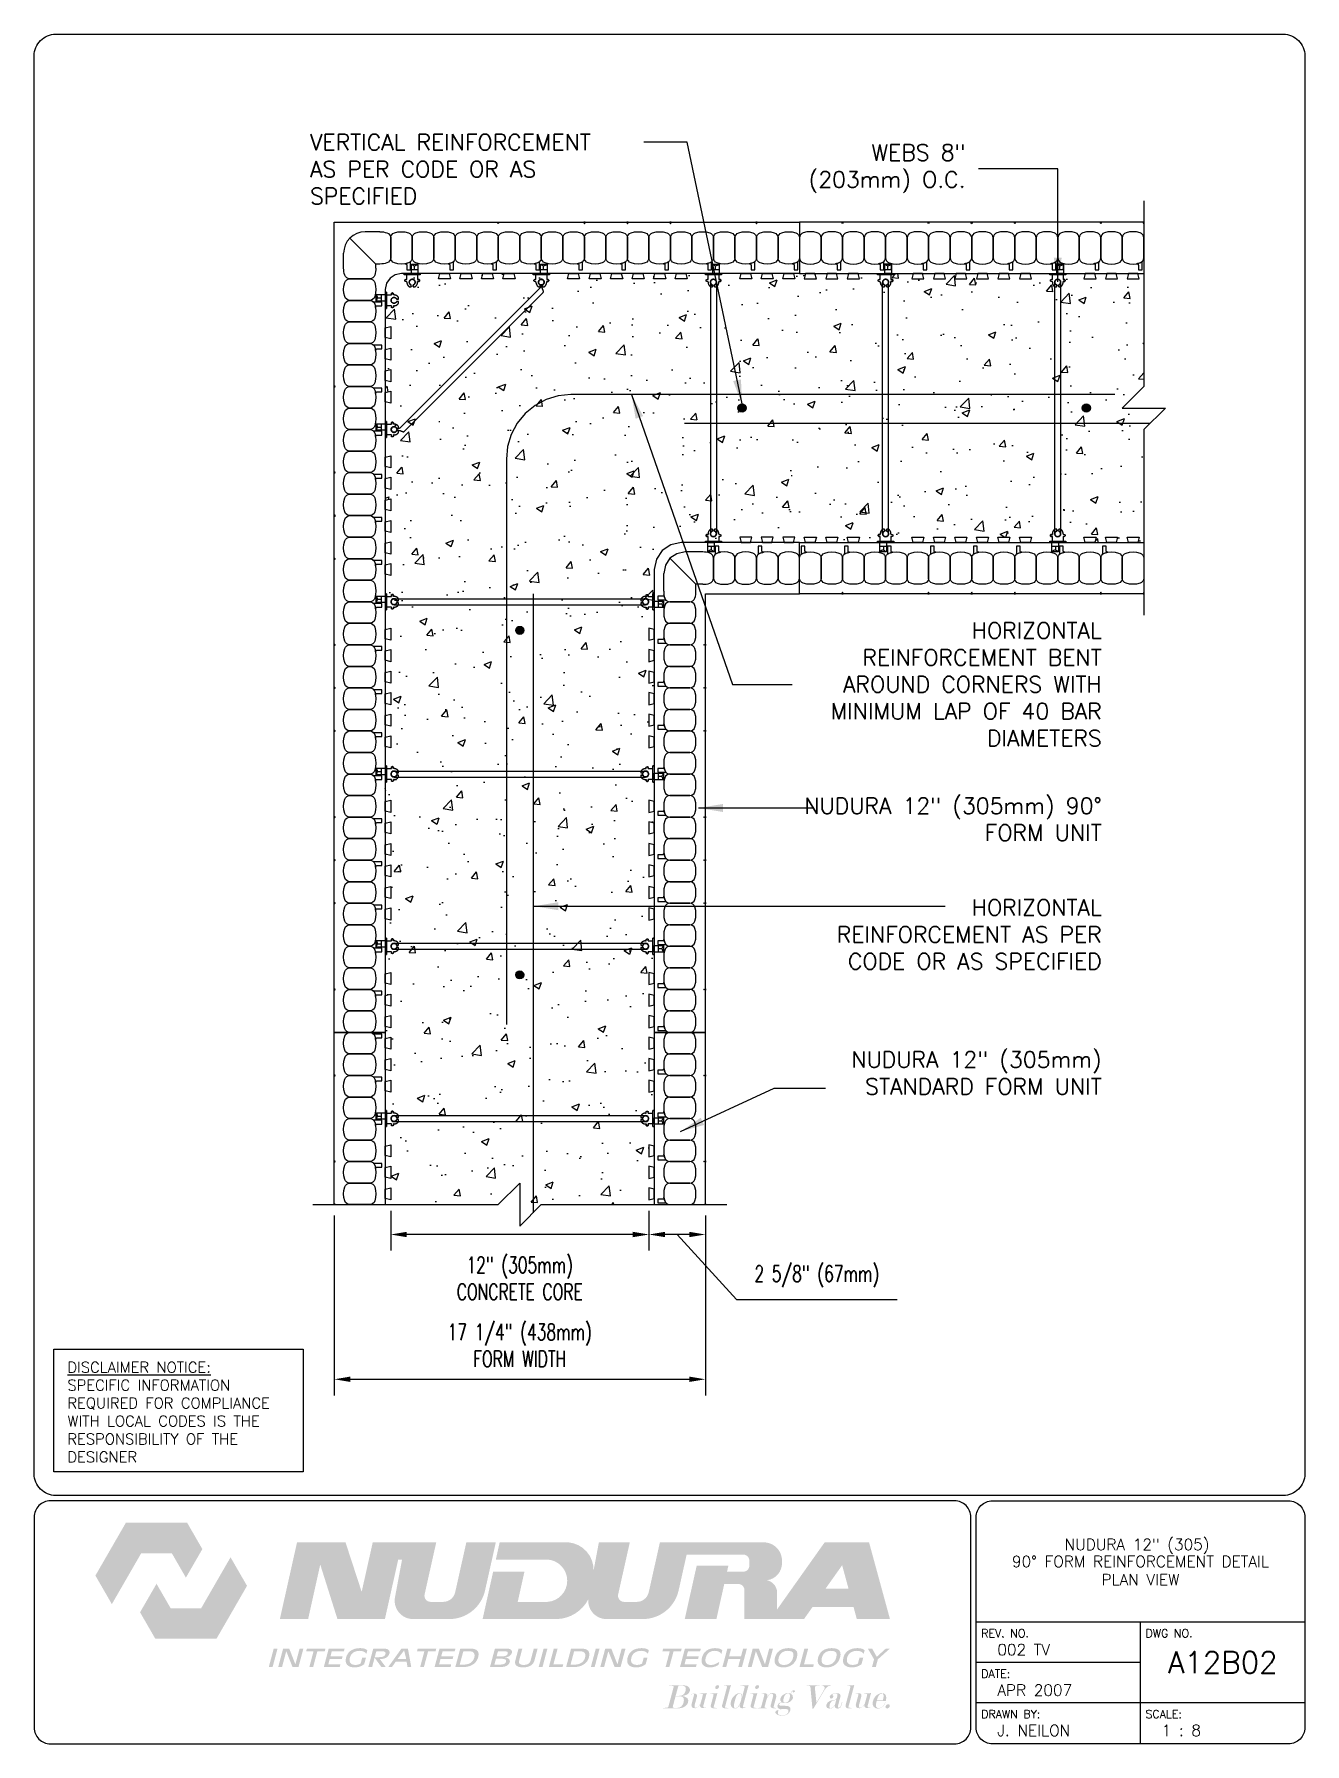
# Paper-space layout 'A12B02' of a CAD drawing. Header units: inches. Extents: x 0.42 to 7.8, y 0.49 to 10.41.
# The model-space entities are those that its viewports show. They can reach past a viewport. Long polylines and large blocks are cut down to what shows.
import ezdxf
from ezdxf.enums import TextEntityAlignment as Align

# ---------------------------------------------------------------- set-up
doc = ezdxf.new("R2010")
doc.units = ezdxf.units.IN
doc.header["$MEASUREMENT"] = 0
for name, color, linetype in [('DIM', 4, 'Continuous'), ('HATCH', 12, 'Continuous'), ('line25', 2, 'Continuous'), ('LINE3', 3, 'Continuous'), ('LINE50', 5, 'Continuous'), ('LINE9', 9, 'Continuous'), ('LOGO', 7, 'Continuous'), ('TBK_LINE65', 3, 'Continuous'), ('TBK_TEXT', 4, 'Continuous'), ('TEXT', 4, 'Continuous')]:
    doc.layers.add(name, color=color, linetype=linetype)
doc.styles.add('DIM', font='romans.shx', dxfattribs={"width": 0.7})
doc.styles.add('ROMANS', font='romans.shx', dxfattribs={"height": 0.75})
doc.dimstyles.new('ext_12', dxfattribs={"dimscale": 12, "dimtxt": 0.09375, "dimasz": 0.09375, "dimexe": 0.09375, "dimexo": 0.0625, "dimgap": 0.0625, "dimtad": 1, "dimdec": 3, "dimzin": 3, "dimdsep": 46, "dimlunit": 4, "dimtxsty": 'DIM', "dimcen": 0.09, "dimdle": 0.09375, "dimclrt": 4, "dimadec": 0, "dimazin": 0, "dimtfac": 1, "dimtdec": 3, "dimtmove": 2, "dimatfit": 3, "dimfxl": 0, "dimfrac": 2, "dimtolj": 1, "dimtzin": 0, "dimarcsym": 0})
doc.dimstyles.new('ext_8', dxfattribs={"dimscale": 8, "dimtxt": 0.09375, "dimasz": 0.09375, "dimexe": 0.09375, "dimexo": 0.0625, "dimgap": 0.0625, "dimtad": 1, "dimdec": 3, "dimzin": 3, "dimdsep": 46, "dimlunit": 4, "dimtxsty": 'DIM', "dimcen": 0.09, "dimdle": 0.09375, "dimclrt": 4, "dimadec": 0, "dimazin": 0, "dimtfac": 1, "dimtdec": 3, "dimtmove": 2, "dimatfit": 3, "dimfxl": 0, "dimfrac": 2, "dimtolj": 1, "dimtzin": 0, "dimarcsym": 0})

psp = doc.layouts.new('A12B02')

# ---------------------------------------------------------------- texts
at = {"layer": 'TBK_TEXT', "color": 7, "style": 'ROMANS'}
for s, p in [('REV. NO.', (5.9215, 1.107)), ('DWG NO.', (6.876, 1.107)), ('DATE:', (5.9215, 0.8726)), ('DRAWN BY:', (5.9215, 0.6382)), ('SCALE:', (6.876, 0.6382))]:
    psp.add_text(s, height=0.04688, dxfattribs=at).set_placement(p)
at = {"layer": 'TEXT', "insert": (0.6134, 2.7065), "char_height": 0.0625, "width": 1.41371, "attachment_point": 1, "style": 'ROMANS'}
psp.add_mtext('{\\Fromans.shx|c1;\\LDISCLAIMER NOTICE:\\l\\PSPECIFIC INFORMATION REQUIRED FOR COMPLIANCE WITH LOCAL CODES IS THE RESPONSIBILITY OF THE DESIGNER}', dxfattribs=at)

msp = doc.modelspace()

# ---------------------------------------------------------------- texts
at = {"layer": 'TEXT', "char_height": 0.75, "style": 'ROMANS'}
for s, insert, width, attachment_point in [('VERTICAL REINFORCEMENT AS PER CODE OR AS SPECIFIED', (307.8374, 228.05), 15.797018, 4), ('WEBS 8" (203mm) O.C.', (338.3036, 228.069), 8.560952, 6), ('HORIZONTAL REINFORCEMENT BENT AROUND CORNERS WITH MINIMUM LAP OF 40 BAR DIAMETERS', (344.6302, 204.1227), 15.022051, 6), ('NUDURA 12" (305mm) 90° FORM UNIT', (344.6302, 197.8569), 15.022051, 6), ('HORIZONTAL REINFORCEMENT AS PER CODE OR AS SPECIFIED', (344.6302, 192.5078), 15.022051, 6), ('NUDURA 12" (305mm) STANDARD FORM UNIT', (344.6302, 186.0696), 15.022051, 6)]:
    msp.add_mtext(s, dxfattribs=dict(at, insert=insert, width=width, attachment_point=attachment_point))

# ---------------------------------------------------------------- blocks, each defined once
blk = doc.blocks.new('TITLEBLOCK-Tag')
at = {"style": 'ROMANS'}
for tag, height, p in [('TITLE_LINE_1', 0.065, (0.927, -0.1328)), ('TITLE_LINE_2', 0.065, (0.9294, -0.2258)), ('CENTRE-LINE-3', 0.065, (0.927, -0.3246)), ('TITLE_LINE_4', 0.065, (0.927, -0.4299)), ('TITLE_LINE_5', 0.065, (0.927, -0.526)), ('DWG', 0.125, (1.4043, -0.9102))]:
    blk.add_attdef(tag, text='', height=height, dxfattribs=at).set_placement(p, align=Align.MIDDLE_CENTER)
for tag, p in [('LATEST_REVISION', (0.0954, -0.8366)), ('REVISION_DATE', (0.0954, -1.071)), ('DRAWN_BY', (0.0954, -1.3053)), ('SCALE', (1.0499, -1.3053))]:
    blk.add_attdef(tag, text='', height=0.065, dxfattribs=at).set_placement(p, align=Align.MIDDLE_LEFT)
blk = doc.blocks.new('WEB_12_CENTRE_TOP')
for p, q in [((11.688, 0.141), (0, 0.141)), ((11.688, -0.141), (0, -0.141))]:
    blk.add_line(p, q)
for centre in [(0, 0), (11.688, 0)]:
    blk.add_circle(centre, 0.141)
blk = doc.blocks.new('WEB_CENTRE_TOP_12')
for p, q in [((-0.141, 11.688), (-0.141, 0)), ((0.141, 11.688), (0.141, 0))]:
    blk.add_line(p, q)
for centre in [(0, 11.688), (0, 0)]:
    blk.add_circle(centre, 0.141)
blk = doc.blocks.new('FS')
at = {"color": 12}
blk.add_line((-0.587, -0.035), (-0.587, 0.268), dxfattribs=at)
for p, q in [((-0.344, 0.375), (-0.344, -0.375)), ((-0.125, -0.25), (-0.344, -0.25))]:
    blk.add_line(p, q)
blk.add_lwpolyline([(-0.837, 0.268), (-0.406, 0.268), (-0.406, -0.035), (-0.837, -0.035)], close=True)
for centre, radius, start, end in [((-1.011, 0.089), 0.25, 2.60784, 45.68987), ((-2.047, 0.723), 1.428, 327.93597, 334.15338)]:
    blk.add_arc(centre, radius, start, end, dxfattribs=at)
blk.add_open_spline([(-0.587, 0.1), (-0.762, 0.1)], degree=1, dxfattribs=at)
for points, degree in [([(-0.399, 0.375), (-0.401, 0.375), (-0.404, 0.375), (-0.406, 0.375)], 3), ([(-0.344, 0.375), (-0.344, 0.375), (-0.355, 0.375), (-0.385, 0.375), (-0.399, 0.375)], 3), ([(-0.344, 0.25), (-0.125, 0.25)], 1), ([(0.126, 0.049), (0.115, 0.077), (0.071, 0.128), (-0.027, 0.144), (-0.113, 0.093), (-0.146, 0), (-0.113, -0.093), (-0.027, -0.144), (0.071, -0.128), (0.115, -0.077), (0.126, -0.049)], 3), ([(-0.125, 0.25), (-0.125, 0.297)], 1), ([(-0.125, 0.297), (-0.125, 0.25)], 1), ([(-0.078, 0.343), (-0.078, 0.343), (-0.079, 0.343), (-0.079, 0.343)], 3), ([(-0.077, 0.343), (-0.077, 0.343), (-0.077, 0.343), (-0.078, 0.343)], 3), ([(-0.031, 0.297), (-0.031, 0.25)], 1), ([(-0.031, 0.25), (-0.031, 0.297)], 1), ([(0, 0.25), (-0.031, 0.25)], 1), ([(0, 0.25), (0, 0.25)], 1), ([(0, 0.25), (0, 0.25)], 1), ([(0, 0.25), (0, 0.25)], 1), ([(0, 0.25), (0, 0.25)], 1), ([(0, 0.25), (0, 0.25)], 1), ([(0, 0.25), (0, 0.25)], 1), ([(0, 0.25), (0, 0.25)], 1), ([(0, 0.25), (0, 0.25)], 1), ([(0, 0.25), (0, 0.25)], 1), ([(0, 0.25), (0, 0.25)], 1), ([(0, 0.25), (0, 0.25)], 1), ([(0.126, 0.049), (0.126, 0.049)], 1), ([(0.126, 0.049), (0.126, 0.049)], 1), ([(0.126, 0.049), (0.126, 0.049)], 1), ([(0.126, 0.049), (0.126, 0.049)], 1), ([(0.198, 0.049), (0.174, 0.049), (0.15, 0.049), (0.126, 0.049)], 3), ([(0.126, 0.049), (0.198, 0.049)], 1), ([(0.213, 0.052), (0.208, 0.05), (0.203, 0.049), (0.198, 0.049)], 3), ([(0.198, 0.049), (0.198, 0.049)], 1), ([(0.198, 0.049), (0.198, 0.049)], 1), ([(0.198, 0.049), (0.198, 0.049)], 1), ([(0.198, 0.049), (0.198, 0.049)], 1), ([(0.198, 0.049), (0.198, 0.049)], 1), ([(0.198, 0.049), (0.198, 0.049)], 1), ([(0.198, 0.049), (0.198, 0.049)], 1), ([(0.198, 0.049), (0.198, 0.049)], 1), ([(0.213, 0.131), (0.213, 0.131)], 1), ([(0.213, 0.131), (0.213, 0.131)], 1), ([(0.213, 0.131), (0.213, 0.131)], 1), ([(0.213, 0.131), (0.213, 0.131)], 1), ([(0.213, 0.052), (0.213, 0.131)], 1), ([(-0.406, -0.375), (-0.404, -0.375), (-0.401, -0.375), (-0.399, -0.375)], 3), ([(-0.399, -0.375), (-0.385, -0.375), (-0.355, -0.375), (-0.344, -0.375), (-0.344, -0.375)], 3), ([(-0.125, -0.25), (-0.125, -0.297)], 1), ([(-0.079, -0.343), (-0.079, -0.343), (-0.078, -0.343), (-0.078, -0.343)], 3), ([(-0.078, -0.343), (-0.077, -0.343), (-0.077, -0.343), (-0.077, -0.343)], 3), ([(-0.031, -0.25), (-0.031, -0.297)], 1), ([(0, -0.25), (-0.031, -0.25)], 1), ([(0, -0.25), (0, -0.25)], 1), ([(0, -0.25), (0, -0.25)], 1), ([(0, -0.25), (0, -0.25)], 1), ([(0, -0.25), (0, -0.25)], 1), ([(0, -0.25), (0, -0.25)], 1), ([(0, -0.25), (0, -0.25)], 1), ([(0, -0.25), (0, -0.25)], 1), ([(0, -0.25), (0, -0.25)], 1), ([(0, -0.25), (0, -0.25)], 1), ([(0, -0.25), (0, -0.25)], 1), ([(0, -0.25), (0, -0.25)], 1), ([(0, -0.25), (0, -0.25)], 1), ([(0, -0.25), (0, -0.25)], 1), ([(0, -0.25), (0, -0.25)], 1), ([(0, -0.25), (0, -0.25)], 1), ([(0, -0.25), (0, -0.25)], 1), ([(0, -0.25), (0, -0.25)], 1), ([(0, -0.25), (0, -0.25)], 1), ([(0, -0.25), (0, -0.25)], 1), ([(0, -0.25), (0, -0.25)], 1), ([(0, -0.25), (0, -0.25)], 1), ([(0, -0.25), (0, -0.25)], 1), ([(0, -0.25), (0, -0.25)], 1), ([(0, -0.25), (0, -0.25)], 1), ([(0.126, -0.049), (0.126, -0.049)], 1), ([(0.126, -0.049), (0.126, -0.049)], 1), ([(0.126, -0.049), (0.126, -0.049)], 1), ([(0.126, -0.049), (0.126, -0.049)], 1), ([(0.126, -0.049), (0.126, -0.049)], 1), ([(0.126, -0.049), (0.126, -0.049)], 1), ([(0.126, -0.049), (0.126, -0.049)], 1), ([(0.126, -0.049), (0.126, -0.049)], 1), ([(0.126, -0.049), (0.126, -0.049)], 1), ([(0.126, -0.049), (0.126, -0.049)], 1), ([(0.198, -0.049), (0.126, -0.049)], 1), ([(0.198, -0.049), (0.198, -0.049)], 1), ([(0.198, -0.049), (0.203, -0.049), (0.208, -0.05), (0.213, -0.052)], 3), ([(0.198, -0.049), (0.198, -0.049)], 1), ([(0.198, -0.049), (0.198, -0.049)], 1), ([(0.198, -0.049), (0.198, -0.049)], 1), ([(0.213, -0.131), (0.213, -0.052)], 1), ([(0.213, -0.131), (0.213, -0.131)], 1), ([(0.213, -0.131), (0.213, -0.131)], 1), ([(0.213, -0.131), (0.213, -0.131)], 1), ([(0.213, -0.131), (0.213, -0.131)], 1)]:
    blk.add_open_spline(points, degree=degree)
for points, weights in [([(-0.406, 0.375), (-0.402, 0.375), (-0.399, 0.375)], [0.950305488115, 0.972587069138, 1]), ([(-0.079, 0.343), (-0.125, 0.343), (-0.125, 0.297)], [1, 0.70710678, 1]), ([(-0.125, 0.297), (-0.125, 0.317), (-0.098, 0.343), (-0.079, 0.343)], [1, 0.85355339, 0.85355339, 1]), ([(-0.031, 0.297), (-0.031, 0.343), (-0.077, 0.343)], [1, 0.70710678, 1]), ([(-0.077, 0.343), (-0.058, 0.343), (-0.031, 0.317), (-0.031, 0.297)], [1, 0.85355339, 0.85355339, 1]), ([(0.213, 0.131), (0.14, 0.25), (0, 0.25)], [0.864651574428, 0.794674169686, 0.958404415195]), ([(0.198, 0.049), (0.206, 0.049), (0.213, 0.052)], [1, 0.89208144177, 0.836150253337]), ([(-0.399, -0.375), (-0.402, -0.375), (-0.406, -0.375)], [1, 0.972587069138, 0.950305488115]), ([(-0.079, -0.343), (-0.098, -0.343), (-0.125, -0.317), (-0.125, -0.297)], [1, 0.85355339, 0.85355339, 1]), ([(-0.078, -0.343), (-0.079, -0.343), (-0.079, -0.343)], [1, 0.70710678, 1]), ([(-0.031, -0.297), (-0.031, -0.317), (-0.058, -0.343), (-0.077, -0.343)], [1, 0.85355339, 0.85355339, 1]), ([(0, -0.25), (0.14, -0.25), (0.213, -0.131)], [0.958404415409, 0.794674173519, 0.864651571113]), ([(0.213, -0.052), (0.206, -0.049), (0.198, -0.049)], [0.83615024178, 0.892081430621, 1])]:
    blk.add_rational_spline(points, weights, degree=2)
for points, weights, knots in [([(-0.399, 0.375), (-0.376, 0.375), (-0.36, 0.375), (-0.344, 0.375), (-0.344, 0.375)], [0.868718859319, 0.861102739573, 1, 0.861102742958, 0.868718858948], [0, 0, 0, 0.5, 0.5, 1, 1, 1]), ([(0.126, -0.049), (0.066, -0.203), (-0.073, -0.113), (-0.249, 0), (-0.073, 0.113), (0.066, 0.203), (0.126, 0.049)], [0.899508922286, 0.599718215298, 1, 0.54226024, 1, 0.599718224335, 0.899508908749], [0, 0, 0, 0.318112, 0.318112, 0.681888, 0.681888, 1, 1, 1]), ([(-0.344, -0.375), (-0.344, -0.375), (-0.36, -0.375), (-0.376, -0.375), (-0.399, -0.375)], [0.868718858569, 0.861102746415, 1, 0.861102734288, 0.868718859898], [0, 0, 0, 0.5, 0.5, 1, 1, 1])]:
    blk.add_rational_spline(points, weights, degree=2, knots=knots)
blk = doc.blocks.new('*D4')
at = {"layer": 'Defpoints', "color": 0}
for p in [(311.585, 180.176), (323.585, 180.176), (311.585, 178.571)]:
    blk.add_point(p, dxfattribs=at)
at = {"layer": 'DIM', "color": 0, "lineweight": -2}
for p, q in [((311.585, 179.676), (311.585, 177.821)), ((323.585, 179.676), (323.585, 177.821)), ((322.835, 178.571), (312.335, 178.571))]:
    blk.add_line(p, q, dxfattribs=at)
at = {"layer": 'DIM', "color": 0}
for points in [[(312.335, 178.696), (312.335, 178.446), (311.585, 178.571)], [(322.835, 178.696), (322.835, 178.446), (323.585, 178.571)]]:
    blk.add_solid(points, dxfattribs=at)
at = {"layer": 'DIM', "color": 4, "insert": (317.585, 176.531), "char_height": 0.75, "attachment_point": 5, "style": 'DIM'}
blk.add_mtext('\\A1;12" (305mm)\\PCONCRETE CORE', dxfattribs=at)
blk = doc.blocks.new('*D5')
at = {"layer": 'Defpoints', "color": 0}
for p in [(308.96, 179.957), (326.21, 179.957), (326.21, 171.847)]:
    blk.add_point(p, dxfattribs=at)
at = {"layer": 'DIM', "color": 0, "lineweight": -2}
for p, q in [((308.96, 179.457), (308.96, 171.097)), ((326.21, 179.457), (326.21, 171.097)), ((309.71, 171.847), (325.46, 171.847))]:
    blk.add_line(p, q, dxfattribs=at)
at = {"layer": 'DIM', "color": 0}
for points in [[(309.71, 171.972), (309.71, 171.722), (308.96, 171.847)], [(325.46, 171.972), (325.46, 171.722), (326.21, 171.847)]]:
    blk.add_solid(points, dxfattribs=at)
at = {"layer": 'DIM', "color": 4, "insert": (317.585, 173.418), "char_height": 0.75, "attachment_point": 5, "style": 'DIM'}
blk.add_mtext('\\A1;17 1/4" (438mm)\\PFORM WIDTH', dxfattribs=at)
blk = doc.blocks.new('*D6')
at = {"layer": 'Defpoints', "color": 0}
for p in [(323.585, 179.957), (326.21, 179.957), (323.585, 178.571)]:
    blk.add_point(p, dxfattribs=at)
at = {"layer": 'DIM', "color": 0, "lineweight": -2}
for p, q in [((323.585, 179.457), (323.585, 177.821)), ((326.21, 179.457), (326.21, 177.821)), ((325.46, 178.571), (324.335, 178.571)), ((324.898, 178.571), (327.654, 175.557)), ((327.654, 175.557), (335.129, 175.557))]:
    blk.add_line(p, q, dxfattribs=at)
at = {"layer": 'DIM', "color": 0}
for points in [[(324.335, 178.696), (324.335, 178.446), (323.585, 178.571)], [(325.46, 178.696), (325.46, 178.446), (326.21, 178.571)]]:
    blk.add_solid(points, dxfattribs=at)
at = {"layer": 'DIM', "color": 4, "insert": (331.392, 176.628), "char_height": 0.75, "attachment_point": 5, "style": 'DIM'}
blk.add_mtext('\\A1;2 5/8" (67mm)', dxfattribs=at)

# ---------------------------------------------------------------- dimensions: what is measured, and where the dimension line sits
at = {"layer": 'DIM'}
dim = msp.add_linear_dim(base=(326.2101, 171.8467), p1=(308.9601, 179.9567), p2=(326.2101, 179.9567), text='17 1/4" (438mm)\\PFORM WIDTH', dimstyle='ext_8', dxfattribs=at)
dim.commit()
dim.dimension.update_dxf_attribs({"geometry": '*D5', "text_midpoint": (317.5851, 173.4182)})
dim = msp.add_linear_dim(base=(311.5851, 178.5715), p1=(323.5851, 180.1756), p2=(311.5851, 180.1756), text='12" (305mm)\\PCONCRETE CORE', dimstyle='ext_8', dxfattribs=at)
dim.commit()
dim.dimension.update_dxf_attribs({"geometry": '*D4', "text_midpoint": (317.5851, 176.5305), "dimtype": 160})
dim = msp.add_linear_dim(base=(323.5851, 178.5715), p1=(326.2101, 179.9567), p2=(323.5851, 179.9567), text='2 5/8" (67mm)', dimstyle='ext_8', override={"dimtmove": 1}, dxfattribs=at)
dim.commit()
dim.dimension.update_dxf_attribs({"geometry": '*D6', "text_midpoint": (328.1543, 175.557), "dimtype": 160})

# ---------------------------------------------------------------- hatches: boundary and pattern name
at = {"layer": 'HATCH'}
h = msp.add_hatch(dxfattribs=at)
h.set_pattern_fill('AR-CONC', color=256, scale=0.5, style=0)
h.set_pattern_definition([(50, (73.0676, 16.5013), (3.5863, -0.31376), [0.375, -4.125]), (355, (73.0676, 16.5013), (-0.693757, 3.76096), [0.3, -3.3]), (100.4514, (73.3665, 16.475), (2.892547, 3.447198), [0.3187, -3.50571]), (46.1842, (73.0676, 17.5013), (5.336205, -0.827595), [0.5625, -6.1875]), (96.6356, (73.5123, 17.4323), (4.67331, 4.87059), [0.47805, -5.258565]), (351.1842, (73.0676, 17.5013), (4.67331, 4.87059), [0.45, -4.95]), (21, (73.5676, 17.2513), (2.984535, -2.013094), [0.375, -4.125]), (326, (73.5676, 17.2513), (1.216577, 3.62575), [0.3, -3.3]), (71.4514, (73.8163, 17.0835), (4.201113, 1.612652), [0.3187, -3.50571]), (37.5, (73.0676, 16.5013), (0.0607993, 1.6644693), [0, -3.26, 0, -3.35, 0, -3.3125]), (7.5, (73.0676, 16.5013), (1.315348, 1.972059), [0, -1.91, 0, -3.185, 0, -1.2625]), (327.5, (71.9526, 16.5013), (2.669112, -0.1127744), [0, -1.25, 0, -3.9, 0, -5.175]), (317.5, (71.4526, 16.5013), (2.915931, 0.500525), [0, -1.625, 0, -2.59, 0, -3.675])])
h.paths.add_polyline_path([(346.5851, 223.2067), (346.3039, 223.2067), (346.3662, 222.9567), (345.8039, 222.9567), (345.8662, 223.2067), (345.3039, 223.2067), (345.3662, 222.9567), (344.8039, 222.9567), (344.8662, 223.2067), (344.3039, 223.2067), (344.3662, 222.9567), (343.8039, 222.9567), (343.8662, 223.2067), (341.3039, 223.2067), (341.3662, 222.9567), (340.8039, 222.9567), (340.8662, 223.2067), (340.3039, 223.2067), (340.3662, 222.9567), (339.8039, 222.9567), (339.8662, 223.2067), (339.3039, 223.2067), (339.3662, 222.9567), (338.8039, 222.9567), (338.8662, 223.2067), (338.3039, 223.2067), (338.3662, 222.9567), (337.8039, 222.9567), (337.8662, 223.2067), (337.3039, 223.2067), (337.3662, 222.9567), (336.8039, 222.9567), (336.8662, 223.2067), (336.3039, 223.2067), (336.3662, 222.9567), (335.8039, 222.9567), (335.8662, 223.2067), (333.3039, 223.2067), (333.3662, 222.9567), (332.8039, 222.9567), (332.8662, 223.2067), (332.3039, 223.2067), (332.3662, 222.9567), (331.8039, 222.9567), (331.8662, 223.2067), (331.3039, 223.2067), (331.3662, 222.9567), (330.8039, 222.9567), (330.8662, 223.2067), (330.5851, 223.2067), (330.3039, 223.2067), (330.3662, 222.9567), (329.8039, 222.9567), (329.8662, 223.2067), (329.3039, 223.2067), (329.3662, 222.9567), (328.8039, 222.9567), (328.8662, 223.2067), (328.3039, 223.2067), (328.3662, 222.9567), (327.8039, 222.9567), (327.8662, 223.2067), (325.3039, 223.2067), (325.3662, 222.9567), (324.8039, 222.9567), (324.8662, 223.2067), (324.3039, 223.2067), (324.3662, 222.9567), (323.8039, 222.9567), (323.8662, 223.2067), (323.3039, 223.2067), (323.3662, 222.9567), (322.8039, 222.9567), (322.8662, 223.2067), (322.3039, 223.2067), (322.3662, 222.9567), (321.8039, 222.9567), (321.8662, 223.2067), (321.3039, 223.2067), (321.3662, 222.9567), (320.8039, 222.9567), (320.8662, 223.2067), (320.3039, 223.2067), (320.3662, 222.9567), (319.8039, 222.9567), (319.8662, 223.2067), (317.3039, 223.2067), (317.3662, 222.9567), (316.8039, 222.9567), (316.8662, 223.2067), (316.3039, 223.2067), (316.3662, 222.9567), (315.8039, 222.9567), (315.8662, 223.2067), (315.3039, 223.2067), (315.3662, 222.9567), (314.8039, 222.9567), (314.8662, 223.2067), (314.3039, 223.2067), (314.3662, 222.9567), (313.8039, 222.9567), (313.8662, 223.2067), (312.0851, 223.2067, 0.4142136), (311.3351, 222.4567), (311.3351, 220.6756), (311.5851, 220.7379), (311.5851, 220.1756), (311.3351, 220.2379), (311.3351, 219.6756), (311.5851, 219.7379), (311.5851, 219.1756), (311.3351, 219.2379), (311.3351, 218.6756), (311.5851, 218.7379), (311.5851, 218.1756), (311.3351, 218.2379), (311.3351, 217.6756), (311.5851, 217.7379), (311.5851, 217.1756), (311.3351, 217.2379), (311.3351, 214.6756), (311.5851, 214.7379), (311.5851, 214.1756), (311.3351, 214.2379), (311.3351, 213.6756), (311.5851, 213.7379), (311.5851, 213.1756), (311.3351, 213.2379), (311.3351, 212.6756), (311.5851, 212.7379), (311.5851, 212.1756), (311.3351, 212.2379), (311.3351, 211.6756), (311.5851, 211.7379), (311.5851, 211.1756), (311.3351, 211.2379), (311.3351, 210.6756), (311.5851, 210.7379), (311.5851, 210.1756), (311.3351, 210.2379), (311.3351, 209.6756), (311.5851, 209.7379), (311.5851, 209.1756), (311.3351, 209.2379), (311.3351, 206.6756), (311.5851, 206.7379), (311.5851, 206.1756), (311.3351, 206.2379), (311.3351, 205.6756), (311.5851, 205.7379), (311.5851, 205.1756), (311.3351, 205.2379), (311.3351, 204.6756), (311.5851, 204.7379), (311.5851, 204.1756), (311.3351, 204.2379), (311.3351, 203.6756), (311.5851, 203.7379), (311.5851, 203.1756), (311.3351, 203.2379), (311.3351, 202.6756), (311.5851, 202.7379), (311.5851, 202.1756), (311.3351, 202.2379), (311.3351, 201.6756), (311.5851, 201.7379), (311.5851, 201.1756), (311.3351, 201.2379), (311.3351, 198.6756), (311.5851, 198.7379), (311.5851, 198.1756), (311.3351, 198.2379), (311.3351, 197.6756), (311.5851, 197.7379), (311.5851, 197.1756), (311.3351, 197.2379), (311.3351, 196.6756), (311.5851, 196.7379), (311.5851, 196.1756), (311.3351, 196.2379), (311.3351, 195.6756), (311.5851, 195.7379), (311.5851, 195.1756), (311.3351, 195.2379), (311.3351, 194.6756), (311.5851, 194.7379), (311.5851, 194.1756), (311.3351, 194.2379), (311.3351, 193.6756), (311.5851, 193.7379), (311.5851, 193.1756), (311.3351, 193.2379), (311.3351, 190.6756), (311.5851, 190.7379), (311.5851, 190.1756), (311.3351, 190.2379), (311.3351, 189.6756), (311.5851, 189.7379), (311.5851, 189.1756), (311.3351, 189.2379), (311.3351, 188.6756), (311.5851, 188.7379), (311.5851, 188.1756), (311.3351, 188.2379), (311.3351, 187.9567), (311.3351, 187.6756), (311.5851, 187.7379), (311.5851, 187.1756), (311.3351, 187.2379), (311.3351, 186.6756), (311.5851, 186.7379), (311.5851, 186.1756), (311.3351, 186.2379), (311.3351, 185.6756), (311.5851, 185.7379), (311.5851, 185.1756), (311.3351, 185.2379), (311.3351, 182.6756), (311.5851, 182.7379), (311.5851, 182.1756), (311.3351, 182.2379), (311.3351, 181.6756), (311.5851, 181.7379), (311.5851, 181.1756), (311.3351, 181.2379), (311.3351, 180.6756), (311.5851, 180.7379), (311.5851, 180.1756), (311.3351, 180.2379), (311.3351, 179.9567), (323.8351, 179.9567), (323.8351, 180.2379), (323.5851, 180.1756), (323.5851, 180.7379), (323.8351, 180.6756), (323.8351, 181.2379), (323.5851, 181.1756), (323.5851, 181.7379), (323.8351, 181.6756), (323.8351, 182.2379), (323.5851, 182.1756), (323.5851, 182.7379), (323.8351, 182.6756), (323.8351, 185.2379), (323.5851, 185.1756), (323.5851, 185.7379), (323.8351, 185.6756), (323.8351, 186.2379), (323.5851, 186.1756), (323.5851, 186.7379), (323.8351, 186.6756), (323.8351, 187.2379), (323.5851, 187.1756), (323.5851, 187.7379), (323.8351, 187.6756), (323.8351, 187.9567), (323.8351, 188.2379), (323.5851, 188.1756), (323.5851, 188.7379), (323.8351, 188.6756), (323.8351, 189.2379), (323.5851, 189.1756), (323.5851, 189.7379), (323.8351, 189.6756), (323.8351, 190.2379), (323.5851, 190.1756), (323.5851, 190.7379), (323.8351, 190.6756), (323.8351, 193.2379), (323.5851, 193.1756), (323.5851, 193.7379), (323.8351, 193.6756), (323.8351, 194.2379), (323.5851, 194.1756), (323.5851, 194.7379), (323.8351, 194.6756), (323.8351, 195.2379), (323.5851, 195.1756), (323.5851, 195.7379), (323.8351, 195.6756), (323.8351, 196.2379), (323.5851, 196.1756), (323.5851, 196.7379), (323.8351, 196.6756), (323.8351, 197.2379), (323.5851, 197.1756), (323.5851, 197.7379), (323.8351, 197.6756), (323.8351, 198.2379), (323.5851, 198.1756), (323.5851, 198.7379), (323.8351, 198.6756), (323.8351, 201.2379), (323.5851, 201.1756), (323.5851, 201.7379), (323.8351, 201.6756), (323.8351, 202.2379), (323.5851, 202.1756), (323.5851, 202.7379), (323.8351, 202.6756), (323.8351, 203.2379), (323.5851, 203.1756), (323.5851, 203.7379), (323.8351, 203.6756), (323.8351, 204.2379), (323.5851, 204.1756), (323.5851, 204.7379), (323.8351, 204.6756), (323.8351, 205.2379), (323.5851, 205.1756), (323.5851, 205.7379), (323.8351, 205.6756), (323.8351, 206.2379), (323.5851, 206.1756), (323.5851, 206.7379), (323.8351, 206.6756), (323.8351, 209.4567, -0.4142136), (325.0851, 210.7067), (327.8662, 210.7067), (327.8039, 210.9567), (328.3662, 210.9567), (328.3039, 210.7067), (328.8662, 210.7067), (328.8039, 210.9567), (329.3662, 210.9567), (329.3039, 210.7067), (329.8662, 210.7067), (329.8039, 210.9567), (330.3662, 210.9567), (330.3039, 210.7067), (330.5851, 210.7067), (330.8662, 210.7067), (330.8039, 210.9567), (331.3662, 210.9567), (331.3039, 210.7067), (331.8662, 210.7067), (331.8039, 210.9567), (332.3662, 210.9567), (332.3039, 210.7067), (332.8662, 210.7067), (332.8039, 210.9567), (333.3662, 210.9567), (333.3039, 210.7067), (335.8662, 210.7067), (335.8039, 210.9567), (336.3662, 210.9567), (336.3039, 210.7067), (336.8662, 210.7067), (336.8039, 210.9567), (337.3662, 210.9567), (337.3039, 210.7067), (337.8662, 210.7067), (337.8039, 210.9567), (338.3662, 210.9567), (338.3039, 210.7067), (338.8662, 210.7067), (338.8039, 210.9567), (339.3662, 210.9567), (339.3039, 210.7067), (339.8662, 210.7067), (339.8039, 210.9567), (340.3662, 210.9567), (340.3039, 210.7067), (340.8662, 210.7067), (340.8039, 210.9567), (341.3662, 210.9567), (341.3039, 210.7067), (343.8662, 210.7067), (343.8039, 210.9567), (344.3662, 210.9567), (344.3039, 210.7067), (344.8662, 210.7067), (344.8039, 210.9567), (345.3662, 210.9567), (345.3039, 210.7067), (345.8662, 210.7067), (345.8039, 210.9567), (346.3662, 210.9567), (346.3039, 210.7067), (346.5851, 210.7067)])
at = {"layer": 'LINE3'}
for points in [[(328.1007, 216.9577, 1), (327.7257, 216.9577, 1)], [(344.1007, 216.9577, 1), (343.7257, 216.9577, 1)], [(317.7726, 206.6286, 1), (317.3976, 206.6286, 1)], [(317.7726, 190.6286, 1), (317.3976, 190.6286, 1)]]:
    msp.add_hatch(color=256, dxfattribs=at).paths.add_polyline_path(points)

# ---------------------------------------------------------------- linework, layer by layer
at = {"layer": 'line25'}
for p, q in [((330.5851, 223.2067), (312.0851, 223.2067)), ((330.5851, 223.2067), (346.5851, 223.2067)), ((311.3351, 222.4567), (311.3351, 187.9567)), ((330.5851, 210.7067), (325.0851, 210.7067)), ((330.5851, 210.7067), (346.5851, 210.7067)), ((323.8351, 209.4567), (323.8351, 187.9567)), ((311.3351, 187.9567), (311.3351, 179.9567)), ((323.8351, 187.9567), (323.8351, 179.9567))]:
    msp.add_line(p, q, dxfattribs=at)
for points in [[(314.3039, 223.2067), (314.3662, 222.9567), (313.8039, 222.9567), (313.8662, 223.2067)], [(315.3039, 223.2067), (315.3662, 222.9567), (314.8039, 222.9567), (314.8662, 223.2067)], [(316.3039, 223.2067), (316.3662, 222.9567), (315.8039, 222.9567), (315.8662, 223.2067)], [(317.3039, 223.2067), (317.3662, 222.9567), (316.8039, 222.9567), (316.8662, 223.2067)], [(320.3039, 223.2067), (320.3662, 222.9567), (319.8039, 222.9567), (319.8662, 223.2067)], [(321.3039, 223.2067), (321.3662, 222.9567), (320.8039, 222.9567), (320.8662, 223.2067)], [(322.3039, 223.2067), (322.3662, 222.9567), (321.8039, 222.9567), (321.8662, 223.2067)], [(323.3039, 223.2067), (323.3662, 222.9567), (322.8039, 222.9567), (322.8662, 223.2067)], [(324.3039, 223.2067), (324.3662, 222.9567), (323.8039, 222.9567), (323.8662, 223.2067)], [(325.3039, 223.2067), (325.3662, 222.9567), (324.8039, 222.9567), (324.8662, 223.2067)], [(328.3039, 223.2067), (328.3662, 222.9567), (327.8039, 222.9567), (327.8662, 223.2067)], [(329.3039, 223.2067), (329.3662, 222.9567), (328.8039, 222.9567), (328.8662, 223.2067)], [(330.3039, 223.2067), (330.3662, 222.9567), (329.8039, 222.9567), (329.8662, 223.2067)], [(330.8662, 223.2067), (330.8039, 222.9567), (331.3662, 222.9567), (331.3039, 223.2067)], [(331.8662, 223.2067), (331.8039, 222.9567), (332.3662, 222.9567), (332.3039, 223.2067)], [(332.8662, 223.2067), (332.8039, 222.9567), (333.3662, 222.9567), (333.3039, 223.2067)], [(335.8662, 223.2067), (335.8039, 222.9567), (336.3662, 222.9567), (336.3039, 223.2067)], [(336.8662, 223.2067), (336.8039, 222.9567), (337.3662, 222.9567), (337.3039, 223.2067)], [(337.8662, 223.2067), (337.8039, 222.9567), (338.3662, 222.9567), (338.3039, 223.2067)], [(338.8662, 223.2067), (338.8039, 222.9567), (339.3662, 222.9567), (339.3039, 223.2067)], [(339.8662, 223.2067), (339.8039, 222.9567), (340.3662, 222.9567), (340.3039, 223.2067)], [(340.8662, 223.2067), (340.8039, 222.9567), (341.3662, 222.9567), (341.3039, 223.2067)], [(343.8662, 223.2067), (343.8039, 222.9567), (344.3662, 222.9567), (344.3039, 223.2067)], [(344.8662, 223.2067), (344.8039, 222.9567), (345.3662, 222.9567), (345.3039, 223.2067)], [(345.8662, 223.2067), (345.8039, 222.9567), (346.3662, 222.9567), (346.3039, 223.2067)], [(311.3351, 220.6756), (311.5851, 220.7379), (311.5851, 220.1756), (311.3351, 220.2379)], [(311.3351, 219.6756), (311.5851, 219.7379), (311.5851, 219.1756), (311.3351, 219.2379)], [(311.3351, 218.6756), (311.5851, 218.7379), (311.5851, 218.1756), (311.3351, 218.2379)], [(311.3351, 217.6756), (311.5851, 217.7379), (311.5851, 217.1756), (311.3351, 217.2379)], [(311.3351, 214.6756), (311.5851, 214.7379), (311.5851, 214.1756), (311.3351, 214.2379)], [(311.3351, 213.6756), (311.5851, 213.7379), (311.5851, 213.1756), (311.3351, 213.2379)], [(311.3351, 212.6756), (311.5851, 212.7379), (311.5851, 212.1756), (311.3351, 212.2379)], [(311.3351, 211.6756), (311.5851, 211.7379), (311.5851, 211.1756), (311.3351, 211.2379)], [(311.3351, 210.6756), (311.5851, 210.7379), (311.5851, 210.1756), (311.3351, 210.2379)], [(328.3039, 210.7067), (328.3662, 210.9567), (327.8039, 210.9567), (327.8662, 210.7067)], [(329.3039, 210.7067), (329.3662, 210.9567), (328.8039, 210.9567), (328.8662, 210.7067)], [(330.3039, 210.7067), (330.3662, 210.9567), (329.8039, 210.9567), (329.8662, 210.7067)], [(330.8662, 210.7067), (330.8039, 210.9567), (331.3662, 210.9567), (331.3039, 210.7067)], [(331.8662, 210.7067), (331.8039, 210.9567), (332.3662, 210.9567), (332.3039, 210.7067)], [(332.8662, 210.7067), (332.8039, 210.9567), (333.3662, 210.9567), (333.3039, 210.7067)], [(335.8662, 210.7067), (335.8039, 210.9567), (336.3662, 210.9567), (336.3039, 210.7067)], [(336.8662, 210.7067), (336.8039, 210.9567), (337.3662, 210.9567), (337.3039, 210.7067)], [(337.8662, 210.7067), (337.8039, 210.9567), (338.3662, 210.9567), (338.3039, 210.7067)], [(338.8662, 210.7067), (338.8039, 210.9567), (339.3662, 210.9567), (339.3039, 210.7067)], [(339.8662, 210.7067), (339.8039, 210.9567), (340.3662, 210.9567), (340.3039, 210.7067)], [(340.8662, 210.7067), (340.8039, 210.9567), (341.3662, 210.9567), (341.3039, 210.7067)], [(343.8662, 210.7067), (343.8039, 210.9567), (344.3662, 210.9567), (344.3039, 210.7067)], [(344.8662, 210.7067), (344.8039, 210.9567), (345.3662, 210.9567), (345.3039, 210.7067)], [(345.8662, 210.7067), (345.8039, 210.9567), (346.3662, 210.9567), (346.3039, 210.7067)], [(311.3351, 209.6756), (311.5851, 209.7379), (311.5851, 209.1756), (311.3351, 209.2379)], [(311.3351, 206.6756), (311.5851, 206.7379), (311.5851, 206.1756), (311.3351, 206.2379)], [(323.8351, 206.6756), (323.5851, 206.7379), (323.5851, 206.1756), (323.8351, 206.2379)], [(311.3351, 205.6756), (311.5851, 205.7379), (311.5851, 205.1756), (311.3351, 205.2379)], [(323.8351, 205.6756), (323.5851, 205.7379), (323.5851, 205.1756), (323.8351, 205.2379)], [(311.3351, 204.6756), (311.5851, 204.7379), (311.5851, 204.1756), (311.3351, 204.2379)], [(323.8351, 204.6756), (323.5851, 204.7379), (323.5851, 204.1756), (323.8351, 204.2379)], [(311.3351, 203.6756), (311.5851, 203.7379), (311.5851, 203.1756), (311.3351, 203.2379)], [(323.8351, 203.6756), (323.5851, 203.7379), (323.5851, 203.1756), (323.8351, 203.2379)], [(311.3351, 202.6756), (311.5851, 202.7379), (311.5851, 202.1756), (311.3351, 202.2379)], [(323.8351, 202.6756), (323.5851, 202.7379), (323.5851, 202.1756), (323.8351, 202.2379)], [(311.3351, 201.6756), (311.5851, 201.7379), (311.5851, 201.1756), (311.3351, 201.2379)], [(323.8351, 201.6756), (323.5851, 201.7379), (323.5851, 201.1756), (323.8351, 201.2379)], [(311.3351, 198.6756), (311.5851, 198.7379), (311.5851, 198.1756), (311.3351, 198.2379)], [(323.8351, 198.6756), (323.5851, 198.7379), (323.5851, 198.1756), (323.8351, 198.2379)], [(311.3351, 197.6756), (311.5851, 197.7379), (311.5851, 197.1756), (311.3351, 197.2379)], [(323.8351, 197.6756), (323.5851, 197.7379), (323.5851, 197.1756), (323.8351, 197.2379)], [(311.3351, 196.6756), (311.5851, 196.7379), (311.5851, 196.1756), (311.3351, 196.2379)], [(323.8351, 196.6756), (323.5851, 196.7379), (323.5851, 196.1756), (323.8351, 196.2379)], [(311.3351, 195.6756), (311.5851, 195.7379), (311.5851, 195.1756), (311.3351, 195.2379)], [(323.8351, 195.6756), (323.5851, 195.7379), (323.5851, 195.1756), (323.8351, 195.2379)], [(311.3351, 194.6756), (311.5851, 194.7379), (311.5851, 194.1756), (311.3351, 194.2379)], [(323.8351, 194.6756), (323.5851, 194.7379), (323.5851, 194.1756), (323.8351, 194.2379)], [(311.3351, 193.6756), (311.5851, 193.7379), (311.5851, 193.1756), (311.3351, 193.2379)], [(323.8351, 193.6756), (323.5851, 193.7379), (323.5851, 193.1756), (323.8351, 193.2379)], [(311.3351, 190.6756), (311.5851, 190.7379), (311.5851, 190.1756), (311.3351, 190.2379)], [(323.8351, 190.6756), (323.5851, 190.7379), (323.5851, 190.1756), (323.8351, 190.2379)], [(311.3351, 189.6756), (311.5851, 189.7379), (311.5851, 189.1756), (311.3351, 189.2379)], [(323.8351, 189.6756), (323.5851, 189.7379), (323.5851, 189.1756), (323.8351, 189.2379)], [(311.3351, 188.6756), (311.5851, 188.7379), (311.5851, 188.1756), (311.3351, 188.2379)], [(323.8351, 188.6756), (323.5851, 188.7379), (323.5851, 188.1756), (323.8351, 188.2379)], [(311.3351, 187.6756), (311.5851, 187.7379), (311.5851, 187.1756), (311.3351, 187.2379)], [(323.8351, 187.6756), (323.5851, 187.7379), (323.5851, 187.1756), (323.8351, 187.2379)], [(311.3351, 186.6756), (311.5851, 186.7379), (311.5851, 186.1756), (311.3351, 186.2379)], [(323.8351, 186.6756), (323.5851, 186.7379), (323.5851, 186.1756), (323.8351, 186.2379)], [(311.3351, 185.6756), (311.5851, 185.7379), (311.5851, 185.1756), (311.3351, 185.2379)], [(323.8351, 185.6756), (323.5851, 185.7379), (323.5851, 185.1756), (323.8351, 185.2379)], [(311.3351, 182.6756), (311.5851, 182.7379), (311.5851, 182.1756), (311.3351, 182.2379)], [(323.8351, 182.6756), (323.5851, 182.7379), (323.5851, 182.1756), (323.8351, 182.2379)], [(311.3351, 181.6756), (311.5851, 181.7379), (311.5851, 181.1756), (311.3351, 181.2379)], [(323.8351, 181.6756), (323.5851, 181.7379), (323.5851, 181.1756), (323.8351, 181.2379)], [(311.3351, 180.6756), (311.5851, 180.7379), (311.5851, 180.1756), (311.3351, 180.2379)], [(323.8351, 180.6756), (323.5851, 180.7379), (323.5851, 180.1756), (323.8351, 180.2379)]]:
    msp.add_lwpolyline(points, close=True, dxfattribs=at)
for centre, radius in [((312.0851, 222.4567), 0.75), ((325.0851, 209.4567), 1.25)]:
    msp.add_arc(centre, radius, 90, 180, dxfattribs=at)
at = {"layer": 'LINE3'}
for p, q in [((346.8666, 216.2393), (325.2367, 216.2393)), ((318.2089, 208.3317), (318.2089, 179.5805))]:
    msp.add_line(p, q, dxfattribs=at)
msp.add_lwpolyline([(345.2367, 217.5815), (319.9613, 217.5815, 0.4142136), (316.9613, 214.5815), (316.9613, 188.3317)], format="xyb", dxfattribs=at)
for centre in [(327.9132, 216.9577), (343.9132, 216.9577), (317.5851, 206.6286), (317.5851, 190.6286)]:
    msp.add_circle(centre, 0.1875, dxfattribs=at)
at = {"layer": 'LINE50'}
for p, q in [((308.9601, 225.5817), (330.5851, 225.5817)), ((308.9601, 187.9567), (308.9601, 225.5817)), ((330.5851, 225.5817), (330.5851, 223.2067)), ((346.5851, 225.5817), (330.5851, 225.5817)), ((330.5851, 225.5817), (330.5851, 223.2067)), ((330.5851, 208.3317), (330.5851, 210.7067)), ((330.5851, 208.3317), (330.5851, 210.7067)), ((326.2101, 208.3317), (330.5851, 208.3317)), ((326.2101, 187.9567), (326.2101, 208.3317)), ((346.5851, 208.3317), (330.5851, 208.3317)), ((308.9601, 187.9567), (311.3351, 187.9567)), ((308.9601, 179.9567), (308.9601, 187.9567)), ((311.3351, 187.9567), (308.9601, 187.9567)), ((326.2101, 187.9567), (323.8351, 187.9567)), ((323.8351, 187.9567), (326.2101, 187.9567)), ((326.2101, 179.9567), (326.2101, 187.9567))]:
    msp.add_line(p, q, dxfattribs=at)
at = {"layer": 'LINE9'}
for p, q in [((310.8976, 223.6442), (309.6905, 224.8513)), ((311.0851, 225.1442), (310.3976, 225.1442)), ((309.3976, 223.4567), (309.3976, 224.1442)), ((311.0851, 223.6442), (310.8976, 223.6442)), ((310.8976, 223.4567), (310.8976, 223.6442)), ((334.5643, 223.3752), (334.5851, 223.3752)), ((312.0051, 216.0173), (318.5245, 222.5367)), ((318.6646, 222.314), (312.2254, 215.8747)), ((325.7726, 208.7692), (324.5655, 209.9763)), ((326.0851, 210.2692), (325.2726, 210.2692)), ((324.2726, 208.4567), (324.2726, 209.2692)), ((325.7726, 208.4567), (325.7726, 208.7692)), ((326.0851, 208.7692), (325.7726, 208.7692))]:
    msp.add_line(p, q, dxfattribs=at)
for points in [[(346.5851, 226.5817), (346.5851, 217.9567), (345.5851, 216.9567), (347.5851, 216.9567), (346.5851, 215.9567), (346.5851, 207.3317)], [(346.5851, 225.5172), (346.5851, 225.5172), (346.5538, 225.5817), (346.5851, 225.5817)], [(346.5851, 208.3962), (346.5538, 208.3317), (346.5851, 208.3317)], [(307.96, 179.9567), (316.5851, 179.9567), (317.5851, 180.9567), (317.5851, 178.9567), (318.5851, 179.9567), (327.21, 179.9567)], [(309.0246, 179.9567), (309.0246, 179.9567), (308.9601, 179.988), (308.9601, 179.9567)], [(326.1456, 179.9567), (326.1456, 179.9567), (326.2101, 179.988), (326.2101, 179.9567)]]:
    msp.add_lwpolyline(points, dxfattribs=at)
for points in [[(316.6163, 225.5817), (316.5851, 225.5172), (316.5538, 225.5817)], [(320.5538, 225.5817), (320.5851, 225.5172), (320.6163, 225.5817)], [(322.5538, 225.5817), (322.5851, 225.5172), (322.6163, 225.5817)], [(324.5538, 225.5817), (324.5851, 225.5172), (324.6163, 225.5817)], [(328.5538, 225.5817), (328.5851, 225.5172), (328.6163, 225.5817)], [(332.6163, 225.5817), (332.5851, 225.5172), (332.5538, 225.5817)], [(336.6163, 225.5817), (336.5851, 225.5172), (336.5538, 225.5817)], [(338.6163, 225.5817), (338.5851, 225.5172), (338.5538, 225.5817)], [(340.6163, 225.5817), (340.5851, 225.5172), (340.5538, 225.5817)], [(344.6163, 225.5817), (344.5851, 225.5172), (344.5538, 225.5817)], [(308.9601, 217.9255), (309.0246, 217.9567), (308.9601, 217.988)], [(308.9601, 213.9255), (309.0246, 213.9567), (308.9601, 213.988)], [(308.9601, 211.9255), (309.0246, 211.9567), (308.9601, 211.988)], [(308.9601, 209.9255), (309.0246, 209.9567), (308.9601, 209.988)], [(332.6163, 208.3317), (332.5851, 208.3962), (332.5538, 208.3317)], [(336.6163, 208.3317), (336.5851, 208.3962), (336.5538, 208.3317)], [(338.6163, 208.3317), (338.5851, 208.3962), (338.5538, 208.3317)], [(340.6163, 208.3317), (340.5851, 208.3962), (340.5538, 208.3317)], [(344.6163, 208.3317), (344.5851, 208.3962), (344.5538, 208.3317)], [(308.9601, 205.9255), (309.0246, 205.9567), (308.9601, 205.988)], [(326.2101, 205.9255), (326.1456, 205.9567), (326.2101, 205.988)], [(308.9601, 203.9255), (309.0246, 203.9567), (308.9601, 203.988)], [(326.2101, 203.9255), (326.1456, 203.9567), (326.2101, 203.988)], [(308.9601, 201.9255), (309.0246, 201.9567), (308.9601, 201.988)], [(326.2101, 201.9255), (326.1456, 201.9567), (326.2101, 201.988)], [(308.9601, 197.9255), (309.0246, 197.9567), (308.9601, 197.988)], [(326.2101, 197.9255), (326.1456, 197.9567), (326.2101, 197.988)], [(308.9601, 195.9255), (309.0246, 195.9567), (308.9601, 195.988)], [(326.2101, 195.9255), (326.1456, 195.9567), (326.2101, 195.988)], [(308.9601, 193.9255), (309.0246, 193.9567), (308.9601, 193.988)], [(326.2101, 193.9255), (326.1456, 193.9567), (326.2101, 193.988)], [(308.9601, 189.9255), (309.0246, 189.9567), (308.9601, 189.988)], [(326.2101, 189.9255), (326.1456, 189.9567), (326.2101, 189.988)], [(308.9601, 185.9255), (309.0246, 185.9567), (308.9601, 185.988)], [(326.2101, 185.9255), (326.1456, 185.9567), (326.2101, 185.988)], [(308.9601, 181.9255), (309.0246, 181.9567), (308.9601, 181.988)], [(326.2101, 181.9255), (326.1456, 181.9567), (326.2101, 181.988)]]:
    msp.add_lwpolyline(points, close=True, dxfattribs=at)
for points in [[(311.0851, 225.1442, -0.0783514), (311.412, 225.0927, -0.3253046), (311.5851, 224.8548), (311.5851, 223.9336, -0.3253046), (311.412, 223.6958, -0.1576708)], [(310.8976, 223.4567, -0.0783514), (310.846, 223.1298, -0.3253046), (310.6082, 222.9567), (309.687, 222.9567, -0.3253046), (309.4491, 223.1298, -0.0783514), (309.3976, 223.4567, -0.3253046)], [(311.412, 223.6958, -0.0783514), (311.0851, 223.6442, -0.3253046)], [(326.412, 210.2177, 0.0783514), (326.0851, 210.2692, 0.3253046)], [(326.0851, 208.7692, 0.0783514), (326.412, 208.8208, 0.3253046), (326.5851, 209.0586), (326.5851, 209.9798, 0.3253046), (326.412, 210.2177, 0.1576708)], [(324.2726, 208.4567, 0.0783514), (324.3241, 208.1298, 0.3253046), (324.562, 207.9567), (325.4832, 207.9567, 0.3253046), (325.721, 208.1298, 0.0783514), (325.7726, 208.4567, 0.3253046)]]:
    msp.add_lwpolyline(points, format="xyb", dxfattribs=at)
for points in [[(312.412, 223.6958, -0.1576708), (311.7582, 223.6958, -0.3253046), (311.5851, 223.9336), (311.5851, 224.8548, -0.3253046), (311.7582, 225.0927, -0.1576708), (312.412, 225.0927, -0.3253046), (312.5851, 224.8548), (312.5851, 223.9336, -0.3253046)], [(313.412, 223.6958, -0.1576708), (312.7582, 223.6958, -0.3253046), (312.5851, 223.9336), (312.5851, 224.8548, -0.3253046), (312.7582, 225.0927, -0.1576708), (313.412, 225.0927, -0.3253046), (313.5851, 224.8548), (313.5851, 223.9336, -0.3253046)], [(314.412, 223.6958, -0.1576708), (313.7582, 223.6958, -0.3253046), (313.5851, 223.9336), (313.5851, 224.8548, -0.3253046), (313.7582, 225.0927, -0.1576708), (314.412, 225.0927, -0.3253046), (314.5851, 224.8548), (314.5851, 223.9336, -0.3253046)], [(315.412, 223.6958, -0.1576708), (314.7582, 223.6958, -0.3253046), (314.5851, 223.9336), (314.5851, 224.8548, -0.3253046), (314.7582, 225.0927, -0.1576708), (315.412, 225.0927, -0.3253046), (315.5851, 224.8548), (315.5851, 223.9336, -0.3253046)], [(316.412, 223.6958, -0.1576708), (315.7582, 223.6958, -0.3253046), (315.5851, 223.9336), (315.5851, 224.8548, -0.3253046), (315.7582, 225.0927, -0.1576708), (316.412, 225.0927, -0.3253046), (316.5851, 224.8548), (316.5851, 223.9336, -0.3253046)], [(317.412, 223.6958, -0.1576708), (316.7582, 223.6958, -0.3253046), (316.5851, 223.9336), (316.5851, 224.8548, -0.3253046), (316.7582, 225.0927, -0.1576708), (317.412, 225.0927, -0.3253046), (317.5851, 224.8548), (317.5851, 223.9336, -0.3253046)], [(318.412, 223.6958, -0.1576708), (317.7582, 223.6958, -0.3253046), (317.5851, 223.9336), (317.5851, 224.8548, -0.3253046), (317.7582, 225.0927, -0.1576708), (318.412, 225.0927, -0.3253046), (318.5851, 224.8548), (318.5851, 223.9336, -0.3253046)], [(319.412, 223.6958, -0.1576708), (318.7582, 223.6958, -0.3253046), (318.5851, 223.9336), (318.5851, 224.8548, -0.3253046), (318.7582, 225.0927, -0.1576708), (319.412, 225.0927, -0.3253046), (319.5851, 224.8548), (319.5851, 223.9336, -0.3253046)], [(320.412, 223.6958, -0.1576708), (319.7582, 223.6958, -0.3253046), (319.5851, 223.9336), (319.5851, 224.8548, -0.3253046), (319.7582, 225.0927, -0.1576708), (320.412, 225.0927, -0.3253046), (320.5851, 224.8548), (320.5851, 223.9336, -0.3253046)], [(321.412, 223.6958, -0.1576708), (320.7582, 223.6958, -0.3253046), (320.5851, 223.9336), (320.5851, 224.8548, -0.3253046), (320.7582, 225.0927, -0.1576708), (321.412, 225.0927, -0.3253046), (321.5851, 224.8548), (321.5851, 223.9336, -0.3253046)], [(322.412, 223.6958, -0.1576708), (321.7582, 223.6958, -0.3253046), (321.5851, 223.9336), (321.5851, 224.8548, -0.3253046), (321.7582, 225.0927, -0.1576708), (322.412, 225.0927, -0.3253046), (322.5851, 224.8548), (322.5851, 223.9336, -0.3253046)], [(323.412, 223.6958, -0.1576708), (322.7582, 223.6958, -0.3253046), (322.5851, 223.9336), (322.5851, 224.8548, -0.3253046), (322.7582, 225.0927, -0.1576708), (323.412, 225.0927, -0.3253046), (323.5851, 224.8548), (323.5851, 223.9336, -0.3253046)], [(324.412, 223.6958, -0.1576708), (323.7582, 223.6958, -0.3253046), (323.5851, 223.9336), (323.5851, 224.8548, -0.3253046), (323.7582, 225.0927, -0.1576708), (324.412, 225.0927, -0.3253046), (324.5851, 224.8548), (324.5851, 223.9336, -0.3253046)], [(325.412, 223.6958, -0.1576708), (324.7582, 223.6958, -0.3253046), (324.5851, 223.9336), (324.5851, 224.8548, -0.3253046), (324.7582, 225.0927, -0.1576708), (325.412, 225.0927, -0.3253046), (325.5851, 224.8548), (325.5851, 223.9336, -0.3253046)], [(326.412, 223.6958, -0.1576708), (325.7582, 223.6958, -0.3253046), (325.5851, 223.9336), (325.5851, 224.8548, -0.3253046), (325.7582, 225.0927, -0.1576708), (326.412, 225.0927, -0.3253046), (326.5851, 224.8548), (326.5851, 223.9336, -0.3253046)], [(327.412, 223.6958, -0.1576708), (326.7582, 223.6958, -0.3253046), (326.5851, 223.9336), (326.5851, 224.8548, -0.3253046), (326.7582, 225.0927, -0.1576708), (327.412, 225.0927, -0.3253046), (327.5851, 224.8548), (327.5851, 223.9336, -0.3253046)], [(328.412, 223.6958, -0.1576708), (327.7582, 223.6958, -0.3253046), (327.5851, 223.9336), (327.5851, 224.8548, -0.3253046), (327.7582, 225.0927, -0.1576708), (328.412, 225.0927, -0.3253046), (328.5851, 224.8548), (328.5851, 223.9336, -0.3253046)], [(329.412, 223.6958, -0.1576708), (328.7582, 223.6958, -0.3253046), (328.5851, 223.9336), (328.5851, 224.8548, -0.3253046), (328.7582, 225.0927, -0.1576708), (329.412, 225.0927, -0.3253046), (329.5851, 224.8548), (329.5851, 223.9336, -0.3253046)], [(330.412, 223.6958, -0.1576708), (329.7582, 223.6958, -0.3253046), (329.5851, 223.9336), (329.5851, 224.8548, -0.3253046), (329.7582, 225.0927, -0.1576708), (330.412, 225.0927, -0.3253046), (330.5851, 224.8548), (330.5851, 223.9336, -0.3253046)], [(330.7582, 223.6958, 0.1576708), (331.412, 223.6958, 0.3253046), (331.5851, 223.9336), (331.5851, 224.8548, 0.3253046), (331.412, 225.0927, 0.1576708), (330.7582, 225.0927, 0.3253046), (330.5851, 224.8548), (330.5851, 223.9336, 0.3253046)], [(331.7582, 223.6958, 0.1576708), (332.412, 223.6958, 0.3253046), (332.5851, 223.9336), (332.5851, 224.8548, 0.3253046), (332.412, 225.0927, 0.1576708), (331.7582, 225.0927, 0.3253046), (331.5851, 224.8548), (331.5851, 223.9336, 0.3253046)], [(332.7582, 223.6958, 0.1576708), (333.412, 223.6958, 0.3253046), (333.5851, 223.9336), (333.5851, 224.8548, 0.3253046), (333.412, 225.0927, 0.1576708), (332.7582, 225.0927, 0.3253046), (332.5851, 224.8548), (332.5851, 223.9336, 0.3253046)], [(333.7582, 223.6958, 0.1576708), (334.412, 223.6958, 0.3253046), (334.5851, 223.9336), (334.5851, 224.8548, 0.3253046), (334.412, 225.0927, 0.1576708), (333.7582, 225.0927, 0.3253046), (333.5851, 224.8548), (333.5851, 223.9336, 0.3253046)], [(334.7582, 223.6958, 0.1576708), (335.412, 223.6958, 0.3253046), (335.5851, 223.9336), (335.5851, 224.8548, 0.3253046), (335.412, 225.0927, 0.1576708), (334.7582, 225.0927, 0.3253046), (334.5851, 224.8548), (334.5851, 223.9336, 0.3253046)], [(335.7582, 223.6958, 0.1576708), (336.412, 223.6958, 0.3253046), (336.5851, 223.9336), (336.5851, 224.8548, 0.3253046), (336.412, 225.0927, 0.1576708), (335.7582, 225.0927, 0.3253046), (335.5851, 224.8548), (335.5851, 223.9336, 0.3253046)], [(336.7582, 223.6958, 0.1576708), (337.412, 223.6958, 0.3253046), (337.5851, 223.9336), (337.5851, 224.8548, 0.3253046), (337.412, 225.0927, 0.1576708), (336.7582, 225.0927, 0.3253046), (336.5851, 224.8548), (336.5851, 223.9336, 0.3253046)], [(337.7582, 223.6958, 0.1576708), (338.412, 223.6958, 0.3253046), (338.5851, 223.9336), (338.5851, 224.8548, 0.3253046), (338.412, 225.0927, 0.1576708), (337.7582, 225.0927, 0.3253046), (337.5851, 224.8548), (337.5851, 223.9336, 0.3253046)], [(338.7582, 223.6958, 0.1576708), (339.412, 223.6958, 0.3253046), (339.5851, 223.9336), (339.5851, 224.8548, 0.3253046), (339.412, 225.0927, 0.1576708), (338.7582, 225.0927, 0.3253046), (338.5851, 224.8548), (338.5851, 223.9336, 0.3253046)], [(339.7582, 223.6958, 0.1576708), (340.412, 223.6958, 0.3253046), (340.5851, 223.9336), (340.5851, 224.8548, 0.3253046), (340.412, 225.0927, 0.1576708), (339.7582, 225.0927, 0.3253046), (339.5851, 224.8548), (339.5851, 223.9336, 0.3253046)], [(340.7582, 223.6958, 0.1576708), (341.412, 223.6958, 0.3253046), (341.5851, 223.9336), (341.5851, 224.8548, 0.3253046), (341.412, 225.0927, 0.1576708), (340.7582, 225.0927, 0.3253046), (340.5851, 224.8548), (340.5851, 223.9336, 0.3253046)], [(341.7582, 223.6958, 0.1576708), (342.412, 223.6958, 0.3253046), (342.5851, 223.9336), (342.5851, 224.8548, 0.3253046), (342.412, 225.0927, 0.1576708), (341.7582, 225.0927, 0.3253046), (341.5851, 224.8548), (341.5851, 223.9336, 0.3253046)], [(342.7582, 223.6958, 0.1576708), (343.412, 223.6958, 0.3253046), (343.5851, 223.9336), (343.5851, 224.8548, 0.3253046), (343.412, 225.0927, 0.1576708), (342.7582, 225.0927, 0.3253046), (342.5851, 224.8548), (342.5851, 223.9336, 0.3253046)], [(343.7582, 223.6958, 0.1576708), (344.412, 223.6958, 0.3253046), (344.5851, 223.9336), (344.5851, 224.8548, 0.3253046), (344.412, 225.0927, 0.1576708), (343.7582, 225.0927, 0.3253046), (343.5851, 224.8548), (343.5851, 223.9336, 0.3253046)], [(344.7582, 223.6958, 0.1576708), (345.412, 223.6958, 0.3253046), (345.5851, 223.9336), (345.5851, 224.8548, 0.3253046), (345.412, 225.0927, 0.1576708), (344.7582, 225.0927, 0.3253046), (344.5851, 224.8548), (344.5851, 223.9336, 0.3253046)], [(345.7582, 223.6958, 0.1576708), (346.412, 223.6958, 0.3253046), (346.5851, 223.9336), (346.5851, 224.8548, 0.3253046), (346.412, 225.0927, 0.1576708), (345.7582, 225.0927, 0.3253046), (345.5851, 224.8548), (345.5851, 223.9336, 0.3253046)], [(312.412, 223.6958, -0.0372667), (312.2583, 223.6584, -0.4630356), (312.331, 223.5968), (312.331, 223.3752), (312.5018, 223.3752), (312.5018, 223.7213, -0.1890024), (312.5185, 223.7637, -0.1284074)], [(314.412, 223.6958, -0.0372667), (314.2583, 223.6584, -0.4630356), (314.331, 223.5968), (314.331, 223.3752), (314.5018, 223.3752), (314.5018, 223.7213, -0.1890024), (314.5185, 223.7637, -0.1284074)], [(316.412, 223.6958, -0.0372667), (316.2583, 223.6584, -0.4630356), (316.331, 223.5968), (316.331, 223.3752), (316.5018, 223.3752), (316.5018, 223.7213, -0.1890024), (316.5185, 223.7637, -0.1284074)], [(318.412, 223.6958, -0.0372667), (318.2583, 223.6584, -0.4630356), (318.331, 223.5968), (318.331, 223.3752), (318.5018, 223.3752), (318.5018, 223.7213, -0.1890024), (318.5185, 223.7637, -0.1284074)], [(320.412, 223.6958, -0.0372667), (320.2583, 223.6584, -0.4630356), (320.331, 223.5968), (320.331, 223.3752), (320.5018, 223.3752), (320.5018, 223.7213, -0.1890024), (320.5185, 223.7637, -0.1284074)], [(322.412, 223.6958, -0.0372667), (322.2583, 223.6584, -0.4630356), (322.331, 223.5968), (322.331, 223.3752), (322.5018, 223.3752), (322.5018, 223.7213, -0.1890024), (322.5185, 223.7637, -0.1284074)], [(324.412, 223.6958, -0.0372667), (324.2583, 223.6584, -0.4630356), (324.331, 223.5968), (324.331, 223.3752), (324.5018, 223.3752), (324.5018, 223.7213, -0.1890024), (324.5185, 223.7637, -0.1284074)], [(326.412, 223.6958, -0.0372667), (326.2583, 223.6584, -0.4630356), (326.331, 223.5968), (326.331, 223.3752), (326.5018, 223.3752), (326.5018, 223.7213, -0.1890024), (326.5185, 223.7637, -0.1284074)], [(328.412, 223.6958, -0.0372667), (328.2583, 223.6584, -0.4630356), (328.331, 223.5968), (328.331, 223.3752), (328.5018, 223.3752), (328.5018, 223.7213, -0.1890024), (328.5185, 223.7637, -0.1284074)], [(330.412, 223.6958, -0.0372667), (330.2583, 223.6584, -0.4630356), (330.331, 223.5968), (330.331, 223.3752), (330.5018, 223.3752), (330.5018, 223.7213, -0.1890024), (330.5185, 223.7637, -0.1284074)], [(332.412, 223.6958, -0.0372667), (332.2583, 223.6584, -0.4630356), (332.331, 223.5968), (332.331, 223.3752), (332.5018, 223.3752), (332.5018, 223.7213, -0.1890024), (332.5185, 223.7637, -0.1284074)], [(334.412, 223.6958, -0.0372667), (334.2583, 223.6584, -0.4630356), (334.331, 223.5968), (334.331, 223.3752), (334.5018, 223.3752), (334.5018, 223.7213, -0.1890024), (334.5185, 223.7637, -0.1284074)], [(334.5018, 223.5902, -0.4142136), (334.5643, 223.6527), (334.7767, 223.6527, -0.4142136), (334.8392, 223.5902), (334.8392, 223.4377, -0.4142136), (334.7767, 223.3752), (334.5643, 223.3752, -0.4142136), (334.5018, 223.4377)], [(336.412, 223.6958, -0.0372667), (336.2583, 223.6584, -0.4630356), (336.331, 223.5968), (336.331, 223.3752), (336.5018, 223.3752), (336.5018, 223.7213, -0.1890024), (336.5185, 223.7637, -0.1284074)], [(338.412, 223.6958, -0.0372667), (338.2583, 223.6584, -0.4630356), (338.331, 223.5968), (338.331, 223.3752), (338.5018, 223.3752), (338.5018, 223.7213, -0.1890024), (338.5185, 223.7637, -0.1284074)], [(340.412, 223.6958, -0.0372667), (340.2583, 223.6584, -0.4630356), (340.331, 223.5968), (340.331, 223.3752), (340.5018, 223.3752), (340.5018, 223.7213, -0.1890024), (340.5185, 223.7637, -0.1284074)], [(342.412, 223.6958, -0.0372667), (342.2583, 223.6584, -0.4630356), (342.331, 223.5968), (342.331, 223.3752), (342.5018, 223.3752), (342.5018, 223.7213, -0.1890024), (342.5185, 223.7637, -0.1284074)], [(342.5018, 223.5902, -0.4142136), (342.5643, 223.6527), (342.7767, 223.6527, -0.4142136), (342.8392, 223.5902), (342.8392, 223.4377, -0.4142136), (342.7767, 223.3752), (342.5643, 223.3752, -0.4142136), (342.5018, 223.4377)], [(344.412, 223.6958, -0.0372667), (344.2583, 223.6584, -0.4630356), (344.331, 223.5968), (344.331, 223.3752), (344.5018, 223.3752), (344.5018, 223.7213, -0.1890024), (344.5185, 223.7637, -0.1284074)], [(346.412, 223.6958, -0.0372667), (346.2583, 223.6584, -0.4630356), (346.331, 223.5968), (346.331, 223.3752), (346.5018, 223.3752), (346.5018, 223.7213, -0.1890024), (346.5185, 223.7637, -0.1284074)], [(310.846, 222.7836, -0.1576708), (310.846, 222.1298, -0.3253046), (310.6082, 221.9567), (309.687, 221.9567, -0.3253046), (309.4491, 222.1298, -0.1576708), (309.4491, 222.7836, -0.3253046), (309.687, 222.9567), (310.6082, 222.9567, -0.3253046)], [(310.846, 221.7836, -0.1576708), (310.846, 221.1298, -0.3253046), (310.6082, 220.9567), (309.687, 220.9567, -0.3253046), (309.4491, 221.1298, -0.1576708), (309.4491, 221.7836, -0.3253046), (309.687, 221.9567), (310.6082, 221.9567, -0.3253046)], [(310.846, 221.7836, -0.0372667), (310.8834, 221.63, -0.4630356), (310.945, 221.7026), (311.1666, 221.7026), (311.1666, 221.8735), (310.8205, 221.8735, -0.1890024), (310.7781, 221.8901, -0.1284074)], [(310.846, 220.7836, -0.1576708), (310.846, 220.1298, -0.3253046), (310.6082, 219.9567), (309.687, 219.9567, -0.3253046), (309.4491, 220.1298, -0.1576708), (309.4491, 220.7836, -0.3253046), (309.687, 220.9567), (310.6082, 220.9567, -0.3253046)], [(310.846, 219.7836, -0.1576708), (310.846, 219.1298, -0.3253046), (310.6082, 218.9567), (309.687, 218.9567, -0.3253046), (309.4491, 219.1298, -0.1576708), (309.4491, 219.7836, -0.3253046), (309.687, 219.9567), (310.6082, 219.9567, -0.3253046)], [(310.846, 219.7836, -0.0372667), (310.8834, 219.63, -0.4630356), (310.945, 219.7026), (311.1666, 219.7026), (311.1666, 219.8735), (310.8205, 219.8735, -0.1890024), (310.7781, 219.8901, -0.1284074)], [(310.846, 218.7836, -0.1576708), (310.846, 218.1298, -0.3253046), (310.6082, 217.9567), (309.687, 217.9567, -0.3253046), (309.4491, 218.1298, -0.1576708), (309.4491, 218.7836, -0.3253046), (309.687, 218.9567), (310.6082, 218.9567, -0.3253046)], [(310.846, 217.7836, -0.1576708), (310.846, 217.1298, -0.3253046), (310.6082, 216.9567), (309.687, 216.9567, -0.3253046), (309.4491, 217.1298, -0.1576708), (309.4491, 217.7836, -0.3253046), (309.687, 217.9567), (310.6082, 217.9567, -0.3253046)], [(310.846, 217.7836, -0.0372667), (310.8834, 217.63, -0.4630356), (310.945, 217.7026), (311.1666, 217.7026), (311.1666, 217.8735), (310.8205, 217.8735, -0.1890024), (310.7781, 217.8901, -0.1284074)], [(310.846, 216.7836, -0.1576708), (310.846, 216.1298, -0.3253046), (310.6082, 215.9567), (309.687, 215.9567, -0.3253046), (309.4491, 216.1298, -0.1576708), (309.4491, 216.7836, -0.3253046), (309.687, 216.9567), (310.6082, 216.9567, -0.3253046)], [(310.846, 215.7836, -0.1576708), (310.846, 215.1298, -0.3253046), (310.6082, 214.9567), (309.687, 214.9567, -0.3253046), (309.4491, 215.1298, -0.1576708), (309.4491, 215.7836, -0.3253046), (309.687, 215.9567), (310.6082, 215.9567, -0.3253046)], [(310.846, 215.7836, -0.0372667), (310.8834, 215.63, -0.4630356), (310.945, 215.7026), (311.1666, 215.7026), (311.1666, 215.8735), (310.8205, 215.8735, -0.1890024), (310.7781, 215.8901, -0.1284074)], [(310.846, 214.7836, -0.1576708), (310.846, 214.1298, -0.3253046), (310.6082, 213.9567), (309.687, 213.9567, -0.3253046), (309.4491, 214.1298, -0.1576708), (309.4491, 214.7836, -0.3253046), (309.687, 214.9567), (310.6082, 214.9567, -0.3253046)], [(310.846, 213.7836, -0.1576708), (310.846, 213.1298, -0.3253046), (310.6082, 212.9567), (309.687, 212.9567, -0.3253046), (309.4491, 213.1298, -0.1576708), (309.4491, 213.7836, -0.3253046), (309.687, 213.9567), (310.6082, 213.9567, -0.3253046)], [(310.846, 213.7836, -0.0372667), (310.8834, 213.63, -0.4630356), (310.945, 213.7026), (311.1666, 213.7026), (311.1666, 213.8735), (310.8205, 213.8735, -0.1890024), (310.7781, 213.8901, -0.1284074)], [(310.846, 212.7836, -0.1576708), (310.846, 212.1298, -0.3253046), (310.6082, 211.9567), (309.687, 211.9567, -0.3253046), (309.4491, 212.1298, -0.1576708), (309.4491, 212.7836, -0.3253046), (309.687, 212.9567), (310.6082, 212.9567, -0.3253046)], [(310.846, 211.7836, -0.1576708), (310.846, 211.1298, -0.3253046), (310.6082, 210.9567), (309.687, 210.9567, -0.3253046), (309.4491, 211.1298, -0.1576708), (309.4491, 211.7836, -0.3253046), (309.687, 211.9567), (310.6082, 211.9567, -0.3253046)], [(310.846, 211.7836, -0.0372667), (310.8834, 211.63, -0.4630356), (310.945, 211.7026), (311.1666, 211.7026), (311.1666, 211.8735), (310.8205, 211.8735, -0.1890024), (310.7781, 211.8901, -0.1284074)], [(310.846, 210.7836, -0.1576708), (310.846, 210.1298, -0.3253046), (310.6082, 209.9567), (309.687, 209.9567, -0.3253046), (309.4491, 210.1298, -0.1576708), (309.4491, 210.7836, -0.3253046), (309.687, 210.9567), (310.6082, 210.9567, -0.3253046)], [(326.7582, 210.2177, -0.0372667), (326.9119, 210.255, -0.4630356), (326.8392, 210.3167), (326.8392, 210.5383), (326.6683, 210.5383), (326.6683, 210.1922, -0.1890024), (326.6517, 210.1497, -0.1284074)], [(328.7582, 210.2177, -0.0372667), (328.9119, 210.255, -0.4630356), (328.8392, 210.3167), (328.8392, 210.5383), (328.6683, 210.5383), (328.6683, 210.1922, -0.1890024), (328.6517, 210.1497, -0.1284074)], [(330.7582, 210.2177, -0.0372667), (330.9119, 210.255, -0.4630356), (330.8392, 210.3167), (330.8392, 210.5383), (330.6683, 210.5383), (330.6683, 210.1922, -0.1890024), (330.6517, 210.1497, -0.1284074)], [(332.7582, 210.2177, -0.0372667), (332.9119, 210.255, -0.4630356), (332.8392, 210.3167), (332.8392, 210.5383), (332.6683, 210.5383), (332.6683, 210.1922, -0.1890024), (332.6517, 210.1497, -0.1284074)], [(334.7582, 210.2177, -0.0372667), (334.9119, 210.255, -0.4630356), (334.8392, 210.3167), (334.8392, 210.5383), (334.6683, 210.5383), (334.6683, 210.1922, -0.1890024), (334.6517, 210.1497, -0.1284074)], [(336.7582, 210.2177, -0.0372667), (336.9119, 210.255, -0.4630356), (336.8392, 210.3167), (336.8392, 210.5383), (336.6683, 210.5383), (336.6683, 210.1922, -0.1890024), (336.6517, 210.1497, -0.1284074)], [(338.7582, 210.2177, -0.0372667), (338.9119, 210.255, -0.4630356), (338.8392, 210.3167), (338.8392, 210.5383), (338.6683, 210.5383), (338.6683, 210.1922, -0.1890024), (338.6517, 210.1497, -0.1284074)], [(340.7582, 210.2177, -0.0372667), (340.9119, 210.255, -0.4630356), (340.8392, 210.3167), (340.8392, 210.5383), (340.6683, 210.5383), (340.6683, 210.1922, -0.1890024), (340.6517, 210.1497, -0.1284074)], [(342.7582, 210.2177, -0.0372667), (342.9119, 210.255, -0.4630356), (342.8392, 210.3167), (342.8392, 210.5383), (342.6683, 210.5383), (342.6683, 210.1922, -0.1890024), (342.6517, 210.1497, -0.1284074)], [(344.7582, 210.2177, -0.0372667), (344.9119, 210.255, -0.4630356), (344.8392, 210.3167), (344.8392, 210.5383), (344.6683, 210.5383), (344.6683, 210.1922, -0.1890024), (344.6517, 210.1497, -0.1284074)], [(310.846, 209.7836, -0.1576708), (310.846, 209.1298, -0.3253046), (310.6082, 208.9567), (309.687, 208.9567, -0.3253046), (309.4491, 209.1298, -0.1576708), (309.4491, 209.7836, -0.3253046), (309.687, 209.9567), (310.6082, 209.9567, -0.3253046)], [(310.846, 209.7836, -0.0372667), (310.8834, 209.63, -0.4630356), (310.945, 209.7026), (311.1666, 209.7026), (311.1666, 209.8735), (310.8205, 209.8735, -0.1890024), (310.7781, 209.8901, -0.1284074)], [(327.412, 210.2177, 0.1576708), (326.7582, 210.2177, 0.3253046), (326.5851, 209.9798), (326.5851, 209.0586, 0.3253046), (326.7582, 208.8208, 0.1576708), (327.412, 208.8208, 0.3253046), (327.5851, 209.0586), (327.5851, 209.9798, 0.3253046)], [(328.412, 210.2177, 0.1576708), (327.7582, 210.2177, 0.3253046), (327.5851, 209.9798), (327.5851, 209.0586, 0.3253046), (327.7582, 208.8208, 0.1576708), (328.412, 208.8208, 0.3253046), (328.5851, 209.0586), (328.5851, 209.9798, 0.3253046)], [(329.412, 210.2177, 0.1576708), (328.7582, 210.2177, 0.3253046), (328.5851, 209.9798), (328.5851, 209.0586, 0.3253046), (328.7582, 208.8208, 0.1576708), (329.412, 208.8208, 0.3253046), (329.5851, 209.0586), (329.5851, 209.9798, 0.3253046)], [(330.412, 210.2177, 0.1576708), (329.7582, 210.2177, 0.3253046), (329.5851, 209.9798), (329.5851, 209.0586, 0.3253046), (329.7582, 208.8208, 0.1576708), (330.412, 208.8208, 0.3253046), (330.5851, 209.0586), (330.5851, 209.9798, 0.3253046)], [(330.7582, 210.2177, -0.1576708), (331.412, 210.2177, -0.3253046), (331.5851, 209.9798), (331.5851, 209.0586, -0.3253046), (331.412, 208.8208, -0.1576708), (330.7582, 208.8208, -0.3253046), (330.5851, 209.0586), (330.5851, 209.9798, -0.3253046)], [(331.7582, 210.2177, -0.1576708), (332.412, 210.2177, -0.3253046), (332.5851, 209.9798), (332.5851, 209.0586, -0.3253046), (332.412, 208.8208, -0.1576708), (331.7582, 208.8208, -0.3253046), (331.5851, 209.0586), (331.5851, 209.9798, -0.3253046)], [(332.7582, 210.2177, -0.1576708), (333.412, 210.2177, -0.3253046), (333.5851, 209.9798), (333.5851, 209.0586, -0.3253046), (333.412, 208.8208, -0.1576708), (332.7582, 208.8208, -0.3253046), (332.5851, 209.0586), (332.5851, 209.9798, -0.3253046)], [(333.7582, 210.2177, -0.1576708), (334.412, 210.2177, -0.3253046), (334.5851, 209.9798), (334.5851, 209.0586, -0.3253046), (334.412, 208.8208, -0.1576708), (333.7582, 208.8208, -0.3253046), (333.5851, 209.0586), (333.5851, 209.9798, -0.3253046)], [(334.7582, 210.2177, -0.1576708), (335.412, 210.2177, -0.3253046), (335.5851, 209.9798), (335.5851, 209.0586, -0.3253046), (335.412, 208.8208, -0.1576708), (334.7582, 208.8208, -0.3253046), (334.5851, 209.0586), (334.5851, 209.9798, -0.3253046)], [(335.7582, 210.2177, -0.1576708), (336.412, 210.2177, -0.3253046), (336.5851, 209.9798), (336.5851, 209.0586, -0.3253046), (336.412, 208.8208, -0.1576708), (335.7582, 208.8208, -0.3253046), (335.5851, 209.0586), (335.5851, 209.9798, -0.3253046)], [(336.7582, 210.2177, -0.1576708), (337.412, 210.2177, -0.3253046), (337.5851, 209.9798), (337.5851, 209.0586, -0.3253046), (337.412, 208.8208, -0.1576708), (336.7582, 208.8208, -0.3253046), (336.5851, 209.0586), (336.5851, 209.9798, -0.3253046)], [(337.7582, 210.2177, -0.1576708), (338.412, 210.2177, -0.3253046), (338.5851, 209.9798), (338.5851, 209.0586, -0.3253046), (338.412, 208.8208, -0.1576708), (337.7582, 208.8208, -0.3253046), (337.5851, 209.0586), (337.5851, 209.9798, -0.3253046)], [(338.7582, 210.2177, -0.1576708), (339.412, 210.2177, -0.3253046), (339.5851, 209.9798), (339.5851, 209.0586, -0.3253046), (339.412, 208.8208, -0.1576708), (338.7582, 208.8208, -0.3253046), (338.5851, 209.0586), (338.5851, 209.9798, -0.3253046)], [(339.7582, 210.2177, -0.1576708), (340.412, 210.2177, -0.3253046), (340.5851, 209.9798), (340.5851, 209.0586, -0.3253046), (340.412, 208.8208, -0.1576708), (339.7582, 208.8208, -0.3253046), (339.5851, 209.0586), (339.5851, 209.9798, -0.3253046)], [(340.7582, 210.2177, -0.1576708), (341.412, 210.2177, -0.3253046), (341.5851, 209.9798), (341.5851, 209.0586, -0.3253046), (341.412, 208.8208, -0.1576708), (340.7582, 208.8208, -0.3253046), (340.5851, 209.0586), (340.5851, 209.9798, -0.3253046)], [(341.7582, 210.2177, -0.1576708), (342.412, 210.2177, -0.3253046), (342.5851, 209.9798), (342.5851, 209.0586, -0.3253046), (342.412, 208.8208, -0.1576708), (341.7582, 208.8208, -0.3253046), (341.5851, 209.0586), (341.5851, 209.9798, -0.3253046)], [(342.7582, 210.2177, -0.1576708), (343.412, 210.2177, -0.3253046), (343.5851, 209.9798), (343.5851, 209.0586, -0.3253046), (343.412, 208.8208, -0.1576708), (342.7582, 208.8208, -0.3253046), (342.5851, 209.0586), (342.5851, 209.9798, -0.3253046)], [(343.7582, 210.2177, -0.1576708), (344.412, 210.2177, -0.3253046), (344.5851, 209.9798), (344.5851, 209.0586, -0.3253046), (344.412, 208.8208, -0.1576708), (343.7582, 208.8208, -0.3253046), (343.5851, 209.0586), (343.5851, 209.9798, -0.3253046)], [(344.7582, 210.2177, -0.1576708), (345.412, 210.2177, -0.3253046), (345.5851, 209.9798), (345.5851, 209.0586, -0.3253046), (345.412, 208.8208, -0.1576708), (344.7582, 208.8208, -0.3253046), (344.5851, 209.0586), (344.5851, 209.9798, -0.3253046)], [(345.7582, 210.2177, -0.1576708), (346.412, 210.2177, -0.3253046), (346.5851, 209.9798), (346.5851, 209.0586, -0.3253046), (346.412, 208.8208, -0.1576708), (345.7582, 208.8208, -0.3253046), (345.5851, 209.0586), (345.5851, 209.9798, -0.3253046)], [(310.846, 208.7836, -0.1576708), (310.846, 208.1298, -0.3253046), (310.6082, 207.9567), (309.687, 207.9567, -0.3253046), (309.4491, 208.1298, -0.1576708), (309.4491, 208.7836, -0.3253046), (309.687, 208.9567), (310.6082, 208.9567, -0.3253046)], [(324.3241, 208.1298, -0.0372667), (324.2868, 208.2835, -0.4630356), (324.2251, 208.2108), (324.0035, 208.2108), (324.0035, 208.04), (324.3496, 208.04, -0.1890024), (324.3921, 208.0233, -0.1284074)], [(310.846, 207.7836, -0.1576708), (310.846, 207.1298, -0.3253046), (310.6082, 206.9567), (309.687, 206.9567, -0.3253046), (309.4491, 207.1298, -0.1576708), (309.4491, 207.7836, -0.3253046), (309.687, 207.9567), (310.6082, 207.9567, -0.3253046)], [(310.846, 207.7836, -0.0372667), (310.8834, 207.63, -0.4630356), (310.945, 207.7026), (311.1666, 207.7026), (311.1666, 207.8735), (310.8205, 207.8735, -0.1890024), (310.7781, 207.8901, -0.1284074)], [(324.3241, 207.7836, 0.1576708), (324.3241, 207.1298, 0.3253046), (324.562, 206.9567), (325.4832, 206.9567, 0.3253046), (325.721, 207.1298, 0.1576708), (325.721, 207.7836, 0.3253046), (325.4832, 207.9567), (324.562, 207.9567, 0.3253046)], [(310.846, 206.7836, -0.1576708), (310.846, 206.1298, -0.3253046), (310.6082, 205.9567), (309.687, 205.9567, -0.3253046), (309.4491, 206.1298, -0.1576708), (309.4491, 206.7836, -0.3253046), (309.687, 206.9567), (310.6082, 206.9567, -0.3253046)], [(324.3241, 206.7836, 0.1576708), (324.3241, 206.1298, 0.3253046), (324.562, 205.9567), (325.4832, 205.9567, 0.3253046), (325.721, 206.1298, 0.1576708), (325.721, 206.7836, 0.3253046), (325.4832, 206.9567), (324.562, 206.9567, 0.3253046)], [(310.846, 205.7836, -0.1576708), (310.846, 205.1298, -0.3253046), (310.6082, 204.9567), (309.687, 204.9567, -0.3253046), (309.4491, 205.1298, -0.1576708), (309.4491, 205.7836, -0.3253046), (309.687, 205.9567), (310.6082, 205.9567, -0.3253046)], [(310.846, 205.7836, -0.0372667), (310.8834, 205.63, -0.4630356), (310.945, 205.7026), (311.1666, 205.7026), (311.1666, 205.8735), (310.8205, 205.8735, -0.1890024), (310.7781, 205.8901, -0.1284074)], [(324.3241, 206.1298, -0.0372667), (324.2868, 206.2835, -0.4630356), (324.2251, 206.2108), (324.0035, 206.2108), (324.0035, 206.04), (324.3496, 206.04, -0.1890024), (324.3921, 206.0233, -0.1284074)], [(324.3241, 205.7836, 0.1576708), (324.3241, 205.1298, 0.3253046), (324.562, 204.9567), (325.4832, 204.9567, 0.3253046), (325.721, 205.1298, 0.1576708), (325.721, 205.7836, 0.3253046), (325.4832, 205.9567), (324.562, 205.9567, 0.3253046)], [(310.846, 204.7836, -0.1576708), (310.846, 204.1298, -0.3253046), (310.6082, 203.9567), (309.687, 203.9567, -0.3253046), (309.4491, 204.1298, -0.1576708), (309.4491, 204.7836, -0.3253046), (309.687, 204.9567), (310.6082, 204.9567, -0.3253046)], [(324.3241, 204.7836, 0.1576708), (324.3241, 204.1298, 0.3253046), (324.562, 203.9567), (325.4832, 203.9567, 0.3253046), (325.721, 204.1298, 0.1576708), (325.721, 204.7836, 0.3253046), (325.4832, 204.9567), (324.562, 204.9567, 0.3253046)], [(324.3241, 204.1298, -0.0372667), (324.2868, 204.2835, -0.4630356), (324.2251, 204.2108), (324.0035, 204.2108), (324.0035, 204.04), (324.3496, 204.04, -0.1890024), (324.3921, 204.0233, -0.1284074)], [(310.846, 203.7836, -0.1576708), (310.846, 203.1298, -0.3253046), (310.6082, 202.9567), (309.687, 202.9567, -0.3253046), (309.4491, 203.1298, -0.1576708), (309.4491, 203.7836, -0.3253046), (309.687, 203.9567), (310.6082, 203.9567, -0.3253046)], [(310.846, 203.7836, -0.0372667), (310.8834, 203.63, -0.4630356), (310.945, 203.7026), (311.1666, 203.7026), (311.1666, 203.8735), (310.8205, 203.8735, -0.1890024), (310.7781, 203.8901, -0.1284074)], [(324.3241, 203.7836, 0.1576708), (324.3241, 203.1298, 0.3253046), (324.562, 202.9567), (325.4832, 202.9567, 0.3253046), (325.721, 203.1298, 0.1576708), (325.721, 203.7836, 0.3253046), (325.4832, 203.9567), (324.562, 203.9567, 0.3253046)], [(310.846, 202.7836, -0.1576708), (310.846, 202.1298, -0.3253046), (310.6082, 201.9567), (309.687, 201.9567, -0.3253046), (309.4491, 202.1298, -0.1576708), (309.4491, 202.7836, -0.3253046), (309.687, 202.9567), (310.6082, 202.9567, -0.3253046)], [(324.3241, 202.7836, 0.1576708), (324.3241, 202.1298, 0.3253046), (324.562, 201.9567), (325.4832, 201.9567, 0.3253046), (325.721, 202.1298, 0.1576708), (325.721, 202.7836, 0.3253046), (325.4832, 202.9567), (324.562, 202.9567, 0.3253046)], [(310.846, 201.7836, -0.1576708), (310.846, 201.1298, -0.3253046), (310.6082, 200.9567), (309.687, 200.9567, -0.3253046), (309.4491, 201.1298, -0.1576708), (309.4491, 201.7836, -0.3253046), (309.687, 201.9567), (310.6082, 201.9567, -0.3253046)], [(310.846, 201.7836, -0.0372667), (310.8834, 201.63, -0.4630356), (310.945, 201.7026), (311.1666, 201.7026), (311.1666, 201.8735), (310.8205, 201.8735, -0.1890024), (310.7781, 201.8901, -0.1284074)], [(324.3241, 202.1298, -0.0372667), (324.2868, 202.2835, -0.4630356), (324.2251, 202.2108), (324.0035, 202.2108), (324.0035, 202.04), (324.3496, 202.04, -0.1890024), (324.3921, 202.0233, -0.1284074)], [(324.3241, 201.7836, 0.1576708), (324.3241, 201.1298, 0.3253046), (324.562, 200.9567), (325.4832, 200.9567, 0.3253046), (325.721, 201.1298, 0.1576708), (325.721, 201.7836, 0.3253046), (325.4832, 201.9567), (324.562, 201.9567, 0.3253046)], [(310.846, 200.7836, -0.1576708), (310.846, 200.1298, -0.3253046), (310.6082, 199.9567), (309.687, 199.9567, -0.3253046), (309.4491, 200.1298, -0.1576708), (309.4491, 200.7836, -0.3253046), (309.687, 200.9567), (310.6082, 200.9567, -0.3253046)], [(324.3241, 200.7836, 0.1576708), (324.3241, 200.1298, 0.3253046), (324.562, 199.9567), (325.4832, 199.9567, 0.3253046), (325.721, 200.1298, 0.1576708), (325.721, 200.7836, 0.3253046), (325.4832, 200.9567), (324.562, 200.9567, 0.3253046)], [(324.3241, 200.1298, -0.0372667), (324.2868, 200.2835, -0.4630356), (324.2251, 200.2108), (324.0035, 200.2108), (324.0035, 200.04), (324.3496, 200.04, -0.1890024), (324.3921, 200.0233, -0.1284074)], [(310.846, 199.7836, -0.1576708), (310.846, 199.1298, -0.3253046), (310.6082, 198.9567), (309.687, 198.9567, -0.3253046), (309.4491, 199.1298, -0.1576708), (309.4491, 199.7836, -0.3253046), (309.687, 199.9567), (310.6082, 199.9567, -0.3253046)], [(310.846, 199.7836, -0.0372667), (310.8834, 199.63, -0.4630356), (310.945, 199.7026), (311.1666, 199.7026), (311.1666, 199.8735), (310.8205, 199.8735, -0.1890024), (310.7781, 199.8901, -0.1284074)], [(324.3241, 199.7836, 0.1576708), (324.3241, 199.1298, 0.3253046), (324.562, 198.9567), (325.4832, 198.9567, 0.3253046), (325.721, 199.1298, 0.1576708), (325.721, 199.7836, 0.3253046), (325.4832, 199.9567), (324.562, 199.9567, 0.3253046)], [(310.846, 198.7836, -0.1576708), (310.846, 198.1298, -0.3253046), (310.6082, 197.9567), (309.687, 197.9567, -0.3253046), (309.4491, 198.1298, -0.1576708), (309.4491, 198.7836, -0.3253046), (309.687, 198.9567), (310.6082, 198.9567, -0.3253046)], [(324.3241, 198.7836, 0.1576708), (324.3241, 198.1298, 0.3253046), (324.562, 197.9567), (325.4832, 197.9567, 0.3253046), (325.721, 198.1298, 0.1576708), (325.721, 198.7836, 0.3253046), (325.4832, 198.9567), (324.562, 198.9567, 0.3253046)], [(310.846, 197.7836, -0.1576708), (310.846, 197.1298, -0.3253046), (310.6082, 196.9567), (309.687, 196.9567, -0.3253046), (309.4491, 197.1298, -0.1576708), (309.4491, 197.7836, -0.3253046), (309.687, 197.9567), (310.6082, 197.9567, -0.3253046)], [(310.846, 197.7836, -0.0372667), (310.8834, 197.63, -0.4630356), (310.945, 197.7026), (311.1666, 197.7026), (311.1666, 197.8735), (310.8205, 197.8735, -0.1890024), (310.7781, 197.8901, -0.1284074)], [(324.3241, 198.1298, -0.0372667), (324.2868, 198.2835, -0.4630356), (324.2251, 198.2108), (324.0035, 198.2108), (324.0035, 198.04), (324.3496, 198.04, -0.1890024), (324.3921, 198.0233, -0.1284074)], [(324.3241, 197.7836, 0.1576708), (324.3241, 197.1298, 0.3253046), (324.562, 196.9567), (325.4832, 196.9567, 0.3253046), (325.721, 197.1298, 0.1576708), (325.721, 197.7836, 0.3253046), (325.4832, 197.9567), (324.562, 197.9567, 0.3253046)], [(310.846, 196.7836, -0.1576708), (310.846, 196.1298, -0.3253046), (310.6082, 195.9567), (309.687, 195.9567, -0.3253046), (309.4491, 196.1298, -0.1576708), (309.4491, 196.7836, -0.3253046), (309.687, 196.9567), (310.6082, 196.9567, -0.3253046)], [(324.3241, 196.7836, 0.1576708), (324.3241, 196.1298, 0.3253046), (324.562, 195.9567), (325.4832, 195.9567, 0.3253046), (325.721, 196.1298, 0.1576708), (325.721, 196.7836, 0.3253046), (325.4832, 196.9567), (324.562, 196.9567, 0.3253046)], [(324.3241, 196.1298, -0.0372667), (324.2868, 196.2835, -0.4630356), (324.2251, 196.2108), (324.0035, 196.2108), (324.0035, 196.04), (324.3496, 196.04, -0.1890024), (324.3921, 196.0233, -0.1284074)], [(310.846, 195.7836, -0.1576708), (310.846, 195.1298, -0.3253046), (310.6082, 194.9567), (309.687, 194.9567, -0.3253046), (309.4491, 195.1298, -0.1576708), (309.4491, 195.7836, -0.3253046), (309.687, 195.9567), (310.6082, 195.9567, -0.3253046)], [(310.846, 195.7836, -0.0372667), (310.8834, 195.63, -0.4630356), (310.945, 195.7026), (311.1666, 195.7026), (311.1666, 195.8735), (310.8205, 195.8735, -0.1890024), (310.7781, 195.8901, -0.1284074)], [(324.3241, 195.7836, 0.1576708), (324.3241, 195.1298, 0.3253046), (324.562, 194.9567), (325.4832, 194.9567, 0.3253046), (325.721, 195.1298, 0.1576708), (325.721, 195.7836, 0.3253046), (325.4832, 195.9567), (324.562, 195.9567, 0.3253046)], [(310.846, 194.7836, -0.1576708), (310.846, 194.1298, -0.3253046), (310.6082, 193.9567), (309.687, 193.9567, -0.3253046), (309.4491, 194.1298, -0.1576708), (309.4491, 194.7836, -0.3253046), (309.687, 194.9567), (310.6082, 194.9567, -0.3253046)], [(324.3241, 194.7836, 0.1576708), (324.3241, 194.1298, 0.3253046), (324.562, 193.9567), (325.4832, 193.9567, 0.3253046), (325.721, 194.1298, 0.1576708), (325.721, 194.7836, 0.3253046), (325.4832, 194.9567), (324.562, 194.9567, 0.3253046)], [(310.846, 193.7836, -0.1576708), (310.846, 193.1298, -0.3253046), (310.6082, 192.9567), (309.687, 192.9567, -0.3253046), (309.4491, 193.1298, -0.1576708), (309.4491, 193.7836, -0.3253046), (309.687, 193.9567), (310.6082, 193.9567, -0.3253046)], [(310.846, 193.7836, -0.0372667), (310.8834, 193.63, -0.4630356), (310.945, 193.7026), (311.1666, 193.7026), (311.1666, 193.8735), (310.8205, 193.8735, -0.1890024), (310.7781, 193.8901, -0.1284074)], [(324.3241, 194.1298, -0.0372667), (324.2868, 194.2835, -0.4630356), (324.2251, 194.2108), (324.0035, 194.2108), (324.0035, 194.04), (324.3496, 194.04, -0.1890024), (324.3921, 194.0233, -0.1284074)], [(324.3241, 193.7836, 0.1576708), (324.3241, 193.1298, 0.3253046), (324.562, 192.9567), (325.4832, 192.9567, 0.3253046), (325.721, 193.1298, 0.1576708), (325.721, 193.7836, 0.3253046), (325.4832, 193.9567), (324.562, 193.9567, 0.3253046)], [(310.846, 192.7836, -0.1576708), (310.846, 192.1298, -0.3253046), (310.6082, 191.9567), (309.687, 191.9567, -0.3253046), (309.4491, 192.1298, -0.1576708), (309.4491, 192.7836, -0.3253046), (309.687, 192.9567), (310.6082, 192.9567, -0.3253046)], [(324.3241, 192.7836, 0.1576708), (324.3241, 192.1298, 0.3253046), (324.562, 191.9567), (325.4832, 191.9567, 0.3253046), (325.721, 192.1298, 0.1576708), (325.721, 192.7836, 0.3253046), (325.4832, 192.9567), (324.562, 192.9567, 0.3253046)], [(324.3241, 192.1298, -0.0372667), (324.2868, 192.2835, -0.4630356), (324.2251, 192.2108), (324.0035, 192.2108), (324.0035, 192.04), (324.3496, 192.04, -0.1890024), (324.3921, 192.0233, -0.1284074)], [(310.846, 191.7836, -0.1576708), (310.846, 191.1298, -0.3253046), (310.6082, 190.9567), (309.687, 190.9567, -0.3253046), (309.4491, 191.1298, -0.1576708), (309.4491, 191.7836, -0.3253046), (309.687, 191.9567), (310.6082, 191.9567, -0.3253046)], [(310.846, 191.7836, -0.0372667), (310.8834, 191.63, -0.4630356), (310.945, 191.7026), (311.1666, 191.7026), (311.1666, 191.8735), (310.8205, 191.8735, -0.1890024), (310.7781, 191.8901, -0.1284074)], [(324.3241, 191.7836, 0.1576708), (324.3241, 191.1298, 0.3253046), (324.562, 190.9567), (325.4832, 190.9567, 0.3253046), (325.721, 191.1298, 0.1576708), (325.721, 191.7836, 0.3253046), (325.4832, 191.9567), (324.562, 191.9567, 0.3253046)], [(310.846, 190.7836, -0.1576708), (310.846, 190.1298, -0.3253046), (310.6082, 189.9567), (309.687, 189.9567, -0.3253046), (309.4491, 190.1298, -0.1576708), (309.4491, 190.7836, -0.3253046), (309.687, 190.9567), (310.6082, 190.9567, -0.3253046)], [(324.3241, 190.7836, 0.1576708), (324.3241, 190.1298, 0.3253046), (324.562, 189.9567), (325.4832, 189.9567, 0.3253046), (325.721, 190.1298, 0.1576708), (325.721, 190.7836, 0.3253046), (325.4832, 190.9567), (324.562, 190.9567, 0.3253046)], [(310.846, 189.7836, -0.1576708), (310.846, 189.1298, -0.3253046), (310.6082, 188.9567), (309.687, 188.9567, -0.3253046), (309.4491, 189.1298, -0.1576708), (309.4491, 189.7836, -0.3253046), (309.687, 189.9567), (310.6082, 189.9567, -0.3253046)], [(310.846, 189.7836, -0.0372667), (310.8834, 189.63, -0.4630356), (310.945, 189.7026), (311.1666, 189.7026), (311.1666, 189.8735), (310.8205, 189.8735, -0.1890024), (310.7781, 189.8901, -0.1284074)], [(324.3241, 190.1298, -0.0372667), (324.2868, 190.2835, -0.4630356), (324.2251, 190.2108), (324.0035, 190.2108), (324.0035, 190.04), (324.3496, 190.04, -0.1890024), (324.3921, 190.0233, -0.1284074)], [(324.3241, 189.7836, 0.1576708), (324.3241, 189.1298, 0.3253046), (324.562, 188.9567), (325.4832, 188.9567, 0.3253046), (325.721, 189.1298, 0.1576708), (325.721, 189.7836, 0.3253046), (325.4832, 189.9567), (324.562, 189.9567, 0.3253046)], [(310.846, 188.7836, -0.1576708), (310.846, 188.1298, -0.3253046), (310.6082, 187.9567), (309.687, 187.9567, -0.3253046), (309.4491, 188.1298, -0.1576708), (309.4491, 188.7836, -0.3253046), (309.687, 188.9567), (310.6082, 188.9567, -0.3253046)], [(324.3241, 188.1298, -0.0372667), (324.2868, 188.2835, -0.4630356), (324.2251, 188.2108), (324.0035, 188.2108), (324.0035, 188.04), (324.3496, 188.04, -0.1890024), (324.3921, 188.0233, -0.1284074)], [(324.3241, 188.7836, 0.1576708), (324.3241, 188.1298, 0.3253046), (324.562, 187.9567), (325.4832, 187.9567, 0.3253046), (325.721, 188.1298, 0.1576708), (325.721, 188.7836, 0.3253046), (325.4832, 188.9567), (324.562, 188.9567, 0.3253046)], [(310.846, 187.7836, -0.1576708), (310.846, 187.1298, -0.3253046), (310.6082, 186.9567), (309.687, 186.9567, -0.3253046), (309.4491, 187.1298, -0.1576708), (309.4491, 187.7836, -0.3253046), (309.687, 187.9567), (310.6082, 187.9567, -0.3253046)], [(310.846, 187.7836, -0.0372667), (310.8834, 187.63, -0.4630356), (310.945, 187.7026), (311.1666, 187.7026), (311.1666, 187.8735), (310.8205, 187.8735, -0.1890024), (310.7781, 187.8901, -0.1284074)], [(324.3241, 187.7836, 0.1576708), (324.3241, 187.1298, 0.3253046), (324.562, 186.9567), (325.4832, 186.9567, 0.3253046), (325.721, 187.1298, 0.1576708), (325.721, 187.7836, 0.3253046), (325.4832, 187.9567), (324.562, 187.9567, 0.3253046)], [(310.846, 186.7836, -0.1576708), (310.846, 186.1298, -0.3253046), (310.6082, 185.9567), (309.687, 185.9567, -0.3253046), (309.4491, 186.1298, -0.1576708), (309.4491, 186.7836, -0.3253046), (309.687, 186.9567), (310.6082, 186.9567, -0.3253046)], [(324.3241, 186.7836, 0.1576708), (324.3241, 186.1298, 0.3253046), (324.562, 185.9567), (325.4832, 185.9567, 0.3253046), (325.721, 186.1298, 0.1576708), (325.721, 186.7836, 0.3253046), (325.4832, 186.9567), (324.562, 186.9567, 0.3253046)], [(310.846, 185.7836, -0.1576708), (310.846, 185.1298, -0.3253046), (310.6082, 184.9567), (309.687, 184.9567, -0.3253046), (309.4491, 185.1298, -0.1576708), (309.4491, 185.7836, -0.3253046), (309.687, 185.9567), (310.6082, 185.9567, -0.3253046)], [(310.846, 185.7836, -0.0372667), (310.8834, 185.63, -0.4630356), (310.945, 185.7026), (311.1666, 185.7026), (311.1666, 185.8735), (310.8205, 185.8735, -0.1890024), (310.7781, 185.8901, -0.1284074)], [(324.3241, 186.1298, -0.0372667), (324.2868, 186.2835, -0.4630356), (324.2251, 186.2108), (324.0035, 186.2108), (324.0035, 186.04), (324.3496, 186.04, -0.1890024), (324.3921, 186.0233, -0.1284074)], [(324.3241, 185.7836, 0.1576708), (324.3241, 185.1298, 0.3253046), (324.562, 184.9567), (325.4832, 184.9567, 0.3253046), (325.721, 185.1298, 0.1576708), (325.721, 185.7836, 0.3253046), (325.4832, 185.9567), (324.562, 185.9567, 0.3253046)], [(310.846, 184.7836, -0.1576708), (310.846, 184.1298, -0.3253046), (310.6082, 183.9567), (309.687, 183.9567, -0.3253046), (309.4491, 184.1298, -0.1576708), (309.4491, 184.7836, -0.3253046), (309.687, 184.9567), (310.6082, 184.9567, -0.3253046)], [(324.3241, 184.1298, -0.0372667), (324.2868, 184.2835, -0.4630356), (324.2251, 184.2108), (324.0035, 184.2108), (324.0035, 184.04), (324.3496, 184.04, -0.1890024), (324.3921, 184.0233, -0.1284074)], [(324.3241, 184.7836, 0.1576708), (324.3241, 184.1298, 0.3253046), (324.562, 183.9567), (325.4832, 183.9567, 0.3253046), (325.721, 184.1298, 0.1576708), (325.721, 184.7836, 0.3253046), (325.4832, 184.9567), (324.562, 184.9567, 0.3253046)], [(310.846, 183.7836, -0.1576708), (310.846, 183.1298, -0.3253046), (310.6082, 182.9567), (309.687, 182.9567, -0.3253046), (309.4491, 183.1298, -0.1576708), (309.4491, 183.7836, -0.3253046), (309.687, 183.9567), (310.6082, 183.9567, -0.3253046)], [(310.846, 183.7836, -0.0372667), (310.8834, 183.63, -0.4630356), (310.945, 183.7026), (311.1666, 183.7026), (311.1666, 183.8735), (310.8205, 183.8735, -0.1890024), (310.7781, 183.8901, -0.1284074)], [(324.3241, 183.7836, 0.1576708), (324.3241, 183.1298, 0.3253046), (324.562, 182.9567), (325.4832, 182.9567, 0.3253046), (325.721, 183.1298, 0.1576708), (325.721, 183.7836, 0.3253046), (325.4832, 183.9567), (324.562, 183.9567, 0.3253046)], [(310.846, 182.7836, -0.1576708), (310.846, 182.1298, -0.3253046), (310.6082, 181.9567), (309.687, 181.9567, -0.3253046), (309.4491, 182.1298, -0.1576708), (309.4491, 182.7836, -0.3253046), (309.687, 182.9567), (310.6082, 182.9567, -0.3253046)], [(324.3241, 182.7836, 0.1576708), (324.3241, 182.1298, 0.3253046), (324.562, 181.9567), (325.4832, 181.9567, 0.3253046), (325.721, 182.1298, 0.1576708), (325.721, 182.7836, 0.3253046), (325.4832, 182.9567), (324.562, 182.9567, 0.3253046)], [(310.846, 181.7836, -0.1576708), (310.846, 181.1298, -0.3253046), (310.6082, 180.9567), (309.687, 180.9567, -0.3253046), (309.4491, 181.1298, -0.1576708), (309.4491, 181.7836, -0.3253046), (309.687, 181.9567), (310.6082, 181.9567, -0.3253046)], [(310.846, 181.7836, -0.0372667), (310.8834, 181.63, -0.4630356), (310.945, 181.7026), (311.1666, 181.7026), (311.1666, 181.8735), (310.8205, 181.8735, -0.1890024), (310.7781, 181.8901, -0.1284074)], [(324.3241, 182.1298, -0.0372667), (324.2868, 182.2835, -0.4630356), (324.2251, 182.2108), (324.0035, 182.2108), (324.0035, 182.04), (324.3496, 182.04, -0.1890024), (324.3921, 182.0233, -0.1284074)], [(324.3241, 181.7836, 0.1576708), (324.3241, 181.1298, 0.3253046), (324.562, 180.9567), (325.4832, 180.9567, 0.3253046), (325.721, 181.1298, 0.1576708), (325.721, 181.7836, 0.3253046), (325.4832, 181.9567), (324.562, 181.9567, 0.3253046)], [(310.846, 180.7836, -0.1576708), (310.846, 180.1298, -0.3253046), (310.6082, 179.9567), (309.687, 179.9567, -0.3253046), (309.4491, 180.1298, -0.1576708), (309.4491, 180.7836, -0.3253046), (309.687, 180.9567), (310.6082, 180.9567, -0.3253046)], [(324.3241, 180.1298, -0.0372667), (324.2868, 180.2835, -0.4630356), (324.2251, 180.2108), (324.0035, 180.2108), (324.0035, 180.04), (324.3496, 180.04, -0.1890024), (324.3921, 180.0233, -0.1284074)], [(324.3241, 180.7836, 0.1576708), (324.3241, 180.1298, 0.3253046), (324.562, 179.9567), (325.4832, 179.9567, 0.3253046), (325.721, 180.1298, 0.1576708), (325.721, 180.7836, 0.3253046), (325.4832, 180.9567), (324.562, 180.9567, 0.3253046)]]:
    msp.add_lwpolyline(points, format="xyb", close=True, dxfattribs=at)
for centre in [(318.5851, 222.8007), (311.7411, 215.9567)]:
    msp.add_circle(centre, 0.1283, dxfattribs=at)
for centre, start, end in [((310.3976, 224.1442), 135, 180), ((310.3976, 224.1442), 90, 135), ((325.2726, 209.2692), 90, 180)]:
    msp.add_arc(centre, 1, start, end, dxfattribs=at)
for points, weights, knots in [([(318.5851, 222.929), (318.5418, 222.929), (318.5074, 222.9028), (318.4544, 222.8625), (318.4569, 222.7959)], [0.807672219121, 0.851609193051, 1, 0.788403193892, 0.789193717395], [0, 0, 0, 0.4122109, 0.4122109, 1, 1, 1]), ([(318.6261, 222.6792), (318.7461, 222.7197), (318.7071, 222.8402), (318.6784, 222.929), (318.5851, 222.929)], [0.865796285334, 0.662111475882, 1, 0.726772356949, 0.807672219121], [0, 0, 0, 0.5529039, 0.5529039, 1, 1, 1]), ([(311.7459, 216.0849), (311.6793, 216.0874), (311.639, 216.0344), (311.6128, 216), (311.6128, 215.9567)], [0.789193717395, 0.788403193892, 1, 0.851609194723, 0.807672220111], [0, 0, 0, 0.5877891, 0.5877891, 1, 1, 1]), ([(311.6128, 215.9567), (311.6128, 215.8634), (311.7016, 215.8347), (311.8221, 215.7957), (311.8626, 215.9157)], [0.807672220111, 0.726772355277, 1, 0.662111486932, 0.865796272012], [0, 0, 0, 0.4470961, 0.4470961, 1, 1, 1])]:
    msp.add_rational_spline(points, weights, degree=2, knots=knots, dxfattribs=at)
for points, degree in [([(318.4569, 222.7959), (318.4571, 222.7907), (318.4581, 222.7796), (318.4611, 222.7668), (318.4635, 222.7597)], 3), ([(318.544, 222.6792), (318.544, 222.5839)], 1), ([(318.5633, 222.9273), (318.5668, 222.9279), (318.5702, 222.9281), (318.5702, 222.9281)], 3), ([(318.6261, 222.5832), (318.6261, 222.6792)], 1), ([(318.6822, 222.3875), (318.6438, 222.4878)], 1), ([(311.7821, 216.0783), (311.775, 216.0807), (311.7622, 216.0837), (311.7511, 216.0847), (311.7459, 216.0849)], 3), ([(311.9579, 215.9978), (311.8626, 215.9978)], 1), ([(311.8626, 215.9157), (311.9586, 215.9157)], 1), ([(312.054, 215.898), (312.1543, 215.8596)], 1), ([(312.1543, 215.8596), (312.1661, 215.8551), (312.1929, 215.8529), (312.2165, 215.8658), (312.2254, 215.8747)], 3)]:
    msp.add_open_spline(points, degree=degree, dxfattribs=at)
for points, weights in [([(318.544, 222.5839), (318.544, 222.5562), (318.5245, 222.5367)], [0.902679143772, 0.833966776394, 0.90267912344]), ([(318.6438, 222.4878), (318.6261, 222.5339), (318.6261, 222.5832)], [0.938502606098, 0.922855783698, 0.938502606505]), ([(318.6671, 222.3164), (318.6977, 222.347), (318.6822, 222.3875)], [0.870846035134, 0.730543020457, 0.870846063952]), ([(312.0051, 216.0173), (311.9856, 215.9978), (311.9579, 215.9978)], [0.902679132812, 0.833966778729, 0.902679129731]), ([(311.9586, 215.9157), (312.0079, 215.9157), (312.054, 215.898)], [0.938502605564, 0.922855783483, 0.938502607471])]:
    msp.add_rational_spline(points, weights, degree=2, dxfattribs=at)
for points, knots in [([(318.5663, 222.9276), (318.5647, 222.9275), (318.5576, 222.9264), (318.5476, 222.9236), (318.5409, 222.9211)], [0.29270489, 0.29270489, 0.29270489, 0.29270489, 0.5, 1, 1, 1, 1]), ([(318.56, 222.9267), (318.5571, 222.926), (318.5541, 222.9253), (318.5508, 222.9244), (318.5442, 222.9223)], [0.37189071, 0.37189071, 0.37189071, 0.37189071, 0.5, 0.52419732, 0.52419732, 0.52419732, 0.52419732])]:
    msp.add_open_spline(points, degree=3, knots=knots, dxfattribs=at)

# ---------------------------------------------------------------- block references
for p, rotation in [((312.5851, 222.8007), 270), ((318.5851, 222.8007), 270), ((326.5851, 222.8007), 270), ((334.5851, 222.8007), 270), ((342.5851, 222.8007), 270), ((326.5851, 211.1147), 90), ((334.5851, 211.1147), 90), ((342.5851, 211.1147), 90), ((323.4291, 207.9567), 180), ((323.4291, 199.9567), 180), ((323.4291, 191.9567), 180), ((323.4291, 183.9567), 180)]:
    msp.add_blockref('FS', p, dxfattribs=dict(at, rotation=rotation))
for p in [(311.7411, 221.9567), (311.7411, 215.9567), (311.7411, 207.9567), (311.7411, 199.9567), (311.7411, 191.9567), (311.7411, 183.9567)]:
    msp.add_blockref('FS', p, dxfattribs=at)
at = {"layer": 'LINE9', "xscale": -1}
for name, p in [('WEB_CENTRE_TOP_12', (326.5851, 211.1137)), ('WEB_12_CENTRE_TOP', (323.4291, 183.9567))]:
    msp.add_blockref(name, p, dxfattribs=at)
at = {"layer": 'LINE9', "xscale": -1, "rotation": 90}
for name, p in [('WEB_12_CENTRE_TOP', (334.5851, 222.8007)), ('WEB_12_CENTRE_TOP', (342.5851, 222.8007)), ('WEB_CENTRE_TOP_12', (323.4291, 207.9567)), ('WEB_CENTRE_TOP_12', (323.4291, 199.9567)), ('WEB_CENTRE_TOP_12', (323.4291, 191.9567))]:
    msp.add_blockref(name, p, dxfattribs=at)

msp.set_redraw_order([(e.dxf.handle, doc.entitydb.next_handle()) for e in msp.query("TEXT MTEXT ATTDEF DIMENSION ARC_DIMENSION")])  # texts and dimensions are drawn at this point

# ---------------------------------------------------------------- leaders
at = {"layer": 'TEXT'}
for points in [[(327.9132, 217.1452), (325.3699, 229.3034), (323.3424, 229.3034)], [(342.5858, 222.8197), (342.5824, 228.069), (338.9037, 228.069)], [(322.774, 217.5815), (327.4657, 204.1227), (330.2456, 204.1227)], [(325.8963, 198.3798), (331.2526, 198.3798)], [(318.2465, 193.8181), (337.3578, 193.8181)], [(325.0502, 183.3517), (329.4122, 185.3741), (331.7989, 185.3741)]]:
    msp.add_leader(points, dimstyle='ext_12', dxfattribs=at)

# ---------------------------------------------------------------- hatches: boundary and pattern name
at = {"layer": 'LOGO'}
h = psp.add_hatch(color=118, dxfattribs=at)
h.paths.add_polyline_path([(1.3084, 1.7731), (0.9533, 1.7731), (0.7758, 1.4656), (0.8714, 1.2999), (1.0421, 1.5955), (1.2196, 1.5955), (1.3015, 1.4537), (1.3971, 1.6193)])
h.paths.add_polyline_path([(3.5239, 1.6586), (3.1242, 1.6586), (3.102, 1.5589), (3.4023, 1.5589, -0.930471), (3.4023, 1.313), (3.2292, 1.313), (3.2681, 1.4879), (3.0862, 1.4879), (3.0251, 1.2131), (3.4568, 1.2131, 0.270268), (3.639, 1.3273, 0.435341), (3.7452, 1.2131), (3.9559, 1.2131, 0.351064), (4.1638, 1.3796), (4.2104, 1.5876), (4.539, 1.5876, -0.414214), (4.5745, 1.5521), (4.5745, 1.5234, -0.414214), (4.539, 1.4879), (4.4448, 1.4879), (4.4527, 1.5234), (4.2688, 1.5234), (4.1993, 1.2131), (4.3833, 1.2131), (4.4289, 1.4169), (4.5105, 1.4169, -0.414214), (4.546, 1.3814), (4.546, 1.2131), (4.8921, 1.2131), (4.942, 1.2835), (5.1797, 1.2835), (5.1989, 1.2131), (5.3915, 1.2131), (5.2699, 1.6586), (5.0121, 1.6586), (4.7358, 1.269), (4.7358, 1.3689, 0.349934), (4.6765, 1.4385, 0.386479), (4.7643, 1.5394), (4.7643, 1.5521, 0.414214), (4.6578, 1.6586), (4.055, 1.6586), (3.9901, 1.3685, -0.351064), (3.9208, 1.313), (3.8471, 1.313, -0.480315), (3.8125, 1.3563), (3.8802, 1.6586), (3.7005, 1.6586), (3.6697, 1.4948, 0.393378)])
h.paths.add_polyline_path([(5.0168, 1.389), (5.1136, 1.5255), (5.1509, 1.389)], flags=16)
h.paths.add_polyline_path([(1.8339, 1.0422), (1.8229, 1.0422), (1.8119, 1.0422), (1.7831, 0.9348), (1.7941, 0.9348), (1.8052, 0.9348)])
h.paths.add_polyline_path([(1.8845, 1.0267), (1.9209, 0.9348), (1.9555, 0.9348), (1.9842, 1.0422), (1.9622, 1.0422), (1.9375, 0.9502), (1.9018, 1.0422), (1.8665, 1.0422), (1.8378, 0.9348), (1.8601, 0.9348)])
h.paths.add_polyline_path([(2.0653, 1.0267), (2.1082, 1.0267), (2.1103, 1.0343), (2.1125, 1.0422), (2.0046, 1.0422), (2.0025, 1.0343), (2.0003, 1.0267), (2.0432, 1.0267), (2.0188, 0.9348), (2.0408, 0.9348)])
h.paths.add_polyline_path([(2.2117, 0.9969), (2.1413, 0.9969), (2.1492, 1.0267), (2.2196, 1.0267), (2.2216, 1.0343), (2.2237, 1.0422), (2.1314, 1.0422), (2.1027, 0.9348), (2.195, 0.9348), (2.1971, 0.9425), (2.1993, 0.9504), (2.1288, 0.9504), (2.1369, 0.9811), (2.2074, 0.9811), (2.2096, 0.989)])
h.paths.add_polyline_path([(2.3335, 0.9483), (2.3374, 0.9514), (2.3477, 0.9895), (2.3256, 0.9895), (2.3165, 0.9547), (2.3139, 0.9533), (2.3014, 0.9485), (2.2875, 0.9468), (2.276, 0.9478), (2.265, 0.9514), (2.2573, 0.9579), (2.2554, 0.9607), (2.2525, 0.9686), (2.252, 0.9782), (2.2542, 0.9893), (2.2549, 0.9917), (2.2592, 1.0022), (2.2657, 1.0113), (2.2738, 1.0185), (2.2832, 1.0235), (2.2961, 1.0274), (2.3107, 1.0288), (2.3225, 1.0279), (2.3342, 1.0243), (2.3431, 1.019), (2.3501, 1.0113), (2.3553, 1.0315), (2.3501, 1.0363), (2.3395, 1.0413), (2.3285, 1.0437), (2.3141, 1.0444), (2.3129, 1.0444), (2.2978, 1.0434), (2.2841, 1.0408), (2.2717, 1.0365), (2.2606, 1.0305), (2.2568, 1.0279), (2.2484, 1.0204), (2.2417, 1.0116), (2.2364, 1.0017), (2.2324, 0.9907), (2.2307, 0.9828), (2.2297, 0.9722), (2.2307, 0.9629), (2.2333, 0.9547), (2.2379, 0.9478), (2.2383, 0.9473), (2.2458, 0.9408), (2.2556, 0.9363), (2.2678, 0.9334), (2.282, 0.9327), (2.2822, 0.9327), (2.2966, 0.9336), (2.31, 0.9365), (2.3223, 0.9416)])
h.paths.add_polyline_path([(2.3978, 0.9888), (2.4373, 0.9348), (2.4627, 0.9348), (2.428, 0.9806), (2.4402, 0.9814), (2.4539, 0.9842), (2.4654, 0.989), (2.4728, 0.9945), (2.4795, 1.0032), (2.4841, 1.014), (2.4848, 1.0185), (2.4838, 1.0276), (2.4781, 1.0348), (2.4735, 1.0377), (2.4623, 1.041), (2.4476, 1.0422), (2.3901, 1.0422), (2.3613, 0.9348), (2.3834, 0.9348)])
h.paths.add_polyline_path([(2.3985, 0.9919), (2.4078, 1.0267), (2.4412, 1.0267), (2.4474, 1.0262), (2.4579, 1.0226), (2.4601, 1.0207), (2.4613, 1.0113), (2.4579, 1.0039), (2.4498, 0.9965), (2.44, 0.9931), (2.4244, 0.9919)], flags=16)
h.paths.add_polyline_path([(2.5912, 1.0422), (2.5541, 1.0422), (2.4771, 0.9348), (2.4989, 0.9348), (2.5195, 0.9651), (2.5838, 0.9651), (2.5886, 0.9348), (2.6106, 0.9348)])
h.paths.add_polyline_path([(2.5303, 0.9806), (2.5692, 1.031), (2.5814, 0.9806)], flags=16)
h.paths.add_polyline_path([(2.7089, 1.0267), (2.7518, 1.0267), (2.754, 1.0343), (2.7559, 1.0422), (2.6483, 1.0422), (2.6461, 1.0343), (2.644, 1.0267), (2.6869, 1.0267), (2.6624, 0.9348), (2.6842, 0.9348)])
h.paths.add_polyline_path([(2.8533, 0.989), (2.8552, 0.9969), (2.7847, 0.9969), (2.7928, 1.0267), (2.8631, 1.0267), (2.8652, 1.0343), (2.8674, 1.0422), (2.7749, 1.0422), (2.7461, 0.9348), (2.8386, 0.9348), (2.8408, 0.9425), (2.8427, 0.9504), (2.7725, 0.9504), (2.7806, 0.9811), (2.8511, 0.9811)])
h.paths.add_polyline_path([(2.9988, 1.0228), (2.9942, 1.0295), (2.988, 1.0346), (2.9782, 1.0389), (2.9657, 1.0415), (2.9503, 1.0422), (2.8954, 1.0422), (2.8667, 0.9348), (2.9144, 0.9348), (2.9175, 0.9348), (2.9319, 0.936), (2.9455, 0.9389), (2.958, 0.9435), (2.9693, 0.95), (2.9746, 0.9535), (2.9829, 0.9612), (2.9899, 0.9701), (2.9952, 0.9799), (2.999, 0.9907), (2.9992, 0.9909), (2.9997, 0.9938), (3.0016, 1.0048), (3.0012, 1.0147)])
h.paths.add_polyline_path([(2.9132, 1.0267), (2.947, 1.0267), (2.9544, 1.0262), (2.9662, 1.0231), (2.9741, 1.0171), (2.9741, 1.0168), (2.9777, 1.0096), (2.9786, 1.0003), (2.9767, 0.9893), (2.9758, 0.9864), (2.9712, 0.9758), (2.9645, 0.967), (2.9559, 0.9595), (2.9453, 0.9538), (2.9324, 0.95), (2.918, 0.9488), (2.8923, 0.9488)], flags=16)
h.paths.add_polyline_path([(3.1949, 1.0168), (3.1953, 1.0188), (3.1949, 1.0283), (3.1894, 1.0358), (3.1867, 1.0375), (3.1759, 1.041), (3.1613, 1.0422), (3.0968, 1.0422), (3.068, 0.9348), (3.1311, 0.9348), (3.1402, 0.9351), (3.1541, 0.9377), (3.1659, 0.9423), (3.1704, 0.9454), (3.1783, 0.9535), (3.1829, 0.9639), (3.1836, 0.9677), (3.1824, 0.9768), (3.1759, 0.9838), (3.1683, 0.9873), (3.1551, 0.9902), (3.1647, 0.9919), (3.1774, 0.9965), (3.1817, 0.9991), (3.1901, 1.007)])
h.paths.add_polyline_path([(3.1716, 1.012), (3.1702, 1.0084), (3.1615, 1.0005), (3.1548, 0.9981), (3.14, 0.9965), (3.1066, 0.9965), (3.1146, 1.0267), (3.1493, 1.0267), (3.1579, 1.0262), (3.1685, 1.0233), (3.1704, 1.0214)], flags=16)
h.paths.add_polyline_path([(3.1575, 0.9782), (3.1603, 0.9754), (3.1615, 0.9663), (3.1591, 0.9603), (3.1508, 0.9528), (3.1421, 0.95), (3.1265, 0.9488), (3.0937, 0.9488), (3.1028, 0.9826), (3.1376, 0.9826), (3.1469, 0.9818)], flags=16)
h.paths.add_polyline_path([(3.256, 1.0422), (3.2339, 1.0422), (3.215, 0.9718), (3.2143, 0.9686), (3.2136, 0.9583), (3.2162, 0.9497), (3.2217, 0.9428), (3.2239, 0.9411), (3.2332, 0.9363), (3.2452, 0.9336), (3.2601, 0.9327), (3.2646, 0.9327), (3.2795, 0.9341), (3.2924, 0.9375), (3.3039, 0.9428), (3.3066, 0.9447), (3.3154, 0.9521), (3.3217, 0.9612), (3.326, 0.9718), (3.3449, 1.0422), (3.3226, 1.0422), (3.3035, 0.9708), (3.3035, 0.9706), (3.2984, 0.9603), (3.2903, 0.9528), (3.2788, 0.9483), (3.2637, 0.9466), (3.2495, 0.9483), (3.2403, 0.9529), (3.2361, 0.9605), (3.2371, 0.9708)])
h.paths.add_polyline_path([(3.4018, 1.0422), (3.3907, 1.0422), (3.3797, 1.0422), (3.3509, 0.9348), (3.362, 0.9348), (3.373, 0.9348)])
h.paths.add_polyline_path([(3.461, 1.0422), (3.4389, 1.0422), (3.4101, 0.9348), (3.4895, 0.9348), (3.4917, 0.9425), (3.4936, 0.9504), (3.4363, 0.9504)])
h.paths.add_polyline_path([(3.6453, 1.0048), (3.6448, 1.0147), (3.6424, 1.0228), (3.6379, 1.0295), (3.6317, 1.0346), (3.6218, 1.0389), (3.6094, 1.0415), (3.594, 1.0422), (3.5391, 1.0422), (3.5103, 0.9348), (3.5578, 0.9348), (3.5612, 0.9348), (3.5756, 0.936), (3.589, 0.9389), (3.6014, 0.9435), (3.613, 0.95), (3.6182, 0.9535), (3.6266, 0.9612), (3.6336, 0.9701), (3.6388, 0.9799), (3.6425, 0.9901), (3.6434, 0.9938)])
h.paths.add_polyline_path([(3.5569, 1.0267), (3.5904, 1.0267), (3.5981, 1.0262), (3.6096, 1.0231), (3.6177, 1.0169), (3.6213, 1.0096), (3.6221, 1.0003), (3.6201, 0.9893), (3.6194, 0.9864), (3.6149, 0.9758), (3.6082, 0.967), (3.5995, 0.9595), (3.589, 0.9538), (3.576, 0.95), (3.5617, 0.9488), (3.536, 0.9488)], flags=16)
h.paths.add_polyline_path([(3.7048, 1.0422), (3.6937, 1.0422), (3.6827, 1.0422), (3.6539, 0.9348), (3.665, 0.9348), (3.676, 0.9348)])
h.paths.add_polyline_path([(3.7556, 1.0267), (3.792, 0.9348), (3.8266, 0.9348), (3.8553, 1.0422), (3.833, 1.0422), (3.8083, 0.9502), (3.7726, 1.0422), (3.7376, 1.0422), (3.7088, 0.9348), (3.7309, 0.9348)])
h.paths.add_polyline_path([(3.8894, 0.9893), (3.8901, 0.9917), (3.8944, 1.0022), (3.9009, 1.0113), (3.9093, 1.0185), (3.9184, 1.0235), (3.9313, 1.0274), (3.9459, 1.0288), (3.9577, 1.0279), (3.9694, 1.0243), (3.9783, 1.019), (3.9853, 1.0113), (3.9905, 1.0315), (3.9853, 1.0363), (3.9747, 1.0413), (3.9637, 1.0437), (3.9493, 1.0444), (3.9481, 1.0444), (3.9332, 1.0434), (3.9193, 1.0408), (3.9069, 1.0365), (3.8958, 1.0305), (3.892, 1.0279), (3.8838, 1.0204), (3.8769, 1.0116), (3.8716, 1.0017), (3.8678, 0.9907), (3.8659, 0.9828), (3.8649, 0.9722), (3.8659, 0.9629), (3.8685, 0.9547), (3.8731, 0.9478), (3.8735, 0.9473), (3.881, 0.9408), (3.8908, 0.9363), (3.903, 0.9334), (3.9172, 0.9327), (3.9174, 0.9327), (3.9318, 0.9336), (3.9452, 0.9365), (3.9574, 0.9416), (3.9687, 0.9483), (3.9725, 0.9514), (3.9829, 0.9895), (3.961, 0.9895), (3.9517, 0.9547), (3.9491, 0.9533), (3.9366, 0.9485), (3.9227, 0.9468), (3.9112, 0.9478), (3.9002, 0.9514), (3.8925, 0.9579), (3.8906, 0.9607), (3.8877, 0.9686), (3.8874, 0.9782)])
h.paths.add_polyline_path([(4.1346, 1.0267), (4.1775, 1.0267), (4.1797, 1.0343), (4.1816, 1.0422), (4.074, 1.0422), (4.0718, 1.0343), (4.0696, 1.0267), (4.1126, 1.0267), (4.0881, 0.9348), (4.1099, 0.9348)])
h.paths.add_polyline_path([(4.2787, 0.989), (4.2808, 0.9969), (4.2104, 0.9969), (4.2183, 1.0267), (4.2888, 1.0267), (4.2909, 1.0343), (4.2931, 1.0422), (4.2005, 1.0422), (4.1718, 0.9348), (4.2643, 0.9348), (4.2665, 0.9425), (4.2684, 0.9504), (4.1981, 0.9504), (4.2063, 0.9811), (4.2768, 0.9811)])
h.paths.add_polyline_path([(4.3214, 0.9893), (4.3221, 0.9912), (4.3264, 1.002), (4.3324, 1.0111), (4.3398, 1.0185), (4.3463, 1.0226), (4.3585, 1.0271), (4.3727, 1.0288), (4.3861, 1.0276), (4.3976, 1.0238), (4.4062, 1.0183), (4.4122, 1.0101), (4.4177, 1.0315), (4.4122, 1.0363), (4.4017, 1.0413), (4.3902, 1.0437), (4.3758, 1.0444), (4.3638, 1.0439), (4.3499, 1.0413), (4.3377, 1.037), (4.3266, 1.0305), (4.3235, 1.0281), (4.3156, 1.0207), (4.3089, 1.0118), (4.3036, 1.002), (4.2998, 0.9907), (4.2981, 0.983), (4.2969, 0.9725), (4.2976, 0.9631), (4.3003, 0.9547), (4.3043, 0.9478), (4.3108, 0.9416), (4.3202, 0.9365), (4.3319, 0.9336), (4.3458, 0.9327), (4.3588, 0.9334), (4.3727, 0.9365), (4.3834, 0.9404), (4.3952, 0.9471), (4.4, 0.9648), (4.3969, 0.9629), (4.3839, 0.9555), (4.3731, 0.9504), (4.3647, 0.948), (4.3506, 0.9466), (4.342, 0.9473), (4.3312, 0.9509), (4.3235, 0.9576), (4.3221, 0.9603), (4.3197, 0.9682), (4.3194, 0.978)])
h.paths.add_polyline_path([(4.469, 1.0422), (4.447, 1.0422), (4.4182, 0.9348), (4.4403, 0.9348), (4.4525, 0.9811), (4.5222, 0.9811), (4.5098, 0.9348), (4.5318, 0.9348), (4.5606, 1.0422), (4.5385, 1.0422), (4.5263, 0.9969), (4.4568, 0.9969)])
h.paths.add_polyline_path([(4.6124, 1.0267), (4.6491, 0.9348), (4.6833, 0.9348), (4.7121, 1.0422), (4.6901, 1.0422), (4.6654, 0.9502), (4.6296, 1.0422), (4.5944, 1.0422), (4.5656, 0.9348), (4.5879, 0.9348)])
h.paths.add_polyline_path([(4.8507, 0.99), (4.8521, 0.9957), (4.8536, 1.0068), (4.8531, 1.0164), (4.8507, 1.0245), (4.8461, 1.0312), (4.8394, 1.0367), (4.8293, 1.041), (4.8169, 1.0437), (4.8018, 1.0444), (4.7881, 1.0437), (4.7744, 1.041), (4.762, 1.0367), (4.751, 1.0305), (4.7476, 1.0281), (4.7394, 1.0204), (4.733, 1.0118), (4.7277, 1.002), (4.7239, 0.9907), (4.7219, 0.983), (4.721, 0.9722), (4.7217, 0.9629), (4.7243, 0.9547), (4.7289, 0.9478), (4.7361, 0.9413), (4.7457, 0.9365), (4.7577, 0.9336), (4.7718, 0.9327), (4.7864, 0.9334), (4.7999, 0.9363), (4.8121, 0.9411), (4.8229, 0.9478), (4.8286, 0.9523), (4.8361, 0.9603), (4.842, 0.9691), (4.8471, 0.9794)])
h.paths.add_polyline_path([(4.7454, 0.9893), (4.7459, 0.9912), (4.7502, 1.002), (4.7562, 1.0111), (4.7641, 1.0185), (4.7708, 1.0228), (4.7833, 1.0271), (4.7975, 1.0288), (4.8075, 1.0281), (4.8193, 1.0252), (4.8276, 1.019), (4.8305, 1.0106), (4.8308, 1.001), (4.8286, 0.9893), (4.8272, 0.9847), (4.8226, 0.9742), (4.8166, 0.9651), (4.8092, 0.9576), (4.8018, 0.9526), (4.7895, 0.948), (4.7754, 0.9466), (4.7661, 0.9473), (4.7553, 0.9509), (4.7478, 0.9576), (4.7462, 0.9603), (4.7435, 0.9684), (4.7433, 0.978)], flags=16)
h.paths.add_polyline_path([(4.9166, 1.0422), (4.8945, 1.0422), (4.8658, 0.9348), (4.9451, 0.9348), (4.9473, 0.9425), (4.9494, 0.9504), (4.8922, 0.9504)])
h.paths.add_polyline_path([(5.1014, 0.99), (5.1029, 0.9957), (5.1043, 1.0068), (5.1038, 1.0164), (5.1014, 1.0245), (5.0969, 1.0312), (5.0902, 1.0367), (5.0801, 1.041), (5.0676, 1.0437), (5.0523, 1.0444), (5.0389, 1.0437), (5.0252, 1.041), (5.0127, 1.0367), (5.0017, 1.0305), (4.9984, 1.0281), (4.9902, 1.0204), (4.9835, 1.0118), (4.9785, 1.002), (4.9744, 0.9907), (4.9727, 0.983), (4.9717, 0.9722), (4.9725, 0.9629), (4.9751, 0.9547), (4.9794, 0.9478), (4.9868, 0.9413), (4.9964, 0.9365), (5.0082, 0.9336), (5.0226, 0.9327), (5.0369, 0.9334), (5.0506, 0.9363), (5.0626, 0.9411), (5.0736, 0.9478), (5.0794, 0.9523), (5.0866, 0.9603), (5.0928, 0.9691), (5.0978, 0.9794)])
h.paths.add_polyline_path([(4.9962, 0.9893), (4.9967, 0.9912), (5.001, 1.002), (5.007, 1.0111), (5.0147, 1.0185), (5.0216, 1.0228), (5.0338, 1.0271), (5.0482, 1.0288), (5.0583, 1.0281), (5.07, 1.0252), (5.0783, 1.019), (5.0813, 1.0106), (5.0815, 1.001), (5.0791, 0.9893), (5.0779, 0.9847), (5.0734, 0.9742), (5.0674, 0.9651), (5.06, 0.9576), (5.0525, 0.9526), (5.0401, 0.948), (5.0262, 0.9466), (5.0168, 0.9473), (5.006, 0.9509), (4.9984, 0.9576), (4.9969, 0.9603), (4.9943, 0.9684), (4.994, 0.978)], flags=16)
h.paths.add_polyline_path([(5.141, 0.9782), (5.1429, 0.9893), (5.1436, 0.9917), (5.1482, 1.0022), (5.1544, 1.0113), (5.1628, 1.0185), (5.1722, 1.0235), (5.1849, 1.0274), (5.1995, 1.0288), (5.2115, 1.0279), (5.2232, 1.0243), (5.2318, 1.019), (5.2388, 1.0113), (5.2443, 1.0315), (5.239, 1.0363), (5.2285, 1.0413), (5.2172, 1.0437), (5.2028, 1.0444), (5.2019, 1.0444), (5.1868, 1.0434), (5.1731, 1.0408), (5.1606, 1.0365), (5.1496, 1.0305), (5.1458, 1.0279), (5.1374, 1.0204), (5.1304, 1.0116), (5.1252, 1.0017), (5.1213, 0.9907), (5.1197, 0.9828), (5.1187, 0.9722), (5.1194, 0.9629), (5.1223, 0.9547), (5.1273, 0.9472), (5.1348, 0.9408), (5.1446, 0.9363), (5.1566, 0.9334), (5.171, 0.9327), (5.1712, 0.9327), (5.1856, 0.9336), (5.1988, 0.9365), (5.211, 0.9416), (5.2223, 0.9483), (5.2263, 0.9514), (5.2364, 0.9895), (5.2146, 0.9895), (5.2052, 0.9547), (5.2028, 0.9533), (5.1901, 0.9485), (5.1762, 0.9468), (5.1647, 0.9478), (5.1539, 0.9514), (5.146, 0.9579), (5.1443, 0.9607), (5.1415, 0.9686)])
h.paths.add_polyline_path([(5.2877, 1.0422), (5.2625, 1.0422), (5.2992, 0.9794), (5.2872, 0.9348), (5.3093, 0.9348), (5.321, 0.9794), (5.3915, 1.0422), (5.3678, 1.0422), (5.3148, 0.9938)])
h = psp.add_hatch(color=42, dxfattribs=at)
h.paths.add_polyline_path([(1.6566, 1.4061), (1.5609, 1.5718), (1.3903, 1.2762), (1.2128, 1.2762), (1.1309, 1.418), (1.0352, 1.2524), (1.124, 1.0986), (1.479, 1.0986)])
h.paths.add_polyline_path([(2.082, 1.5296), (2.1818, 1.2131), (2.4576, 1.2131), (2.535, 1.5589), (2.5573, 1.5589), (2.5161, 1.3393, 0.469667), (2.6208, 1.2131), (2.8315, 1.2131, 0.351064), (3.0394, 1.3796), (3.1019, 1.6586), (2.9306, 1.6586), (2.8657, 1.3685, -0.351064), (2.7964, 1.313), (2.7227, 1.313, -0.480315), (2.6881, 1.3563), (2.7558, 1.6586), (2.3869, 1.6586), (2.3226, 1.3714), (2.2287, 1.6586), (1.9471, 1.6586), (1.8473, 1.2131), (2.0116, 1.2131)])
h.paths.add_polyline_path([(4.2197, 0.7416), (4.2154, 0.7522), (4.2082, 0.7584), (4.1974, 0.7634), (4.1833, 0.7663), (4.1936, 0.7682), (4.2077, 0.7726), (4.218, 0.7783), (4.2231, 0.7833), (4.2293, 0.7968), (4.2298, 0.8054), (4.224, 0.8164), (4.2168, 0.8227), (4.2058, 0.827), (4.1919, 0.8282), (4.108, 0.8282), (4.1073, 0.8265), (4.1236, 0.8258), (4.1329, 0.8241), (4.1351, 0.8224), (4.1339, 0.8152), (4.1056, 0.709), (4.1027, 0.7018), (4.0991, 0.6992), (4.0907, 0.698), (4.073, 0.6975), (4.0723, 0.6956), (4.1682, 0.6956), (4.1763, 0.6961), (4.1897, 0.6999), (4.2022, 0.7073), (4.2125, 0.7172), (4.2185, 0.7289)])
h.paths.add_polyline_path([(4.1459, 0.7654), (4.1701, 0.7654), (4.1718, 0.7654), (4.1842, 0.7625), (4.1925, 0.7547), (4.1945, 0.7431), (4.1924, 0.7287), (4.1881, 0.7172), (4.1799, 0.7061), (4.1698, 0.6999), (4.1557, 0.6975), (4.1495, 0.6975), (4.138, 0.6975), (4.132, 0.699), (4.1296, 0.7014), (4.1308, 0.709)], flags=16)
h.paths.add_polyline_path([(4.1464, 0.7673), (4.1593, 0.8152), (4.1617, 0.8231), (4.1653, 0.8258), (4.1718, 0.8265), (4.1816, 0.8265), (4.1948, 0.8248), (4.2032, 0.8195), (4.2058, 0.8099), (4.2036, 0.7948), (4.1981, 0.7821), (4.189, 0.7728), (4.1804, 0.769), (4.1655, 0.7673)], flags=16)
h.paths.add_polyline_path([(4.2705, 0.7644, 0.538513), (4.2562, 0.7806), (4.238, 0.7779), (4.237, 0.7739), (4.2418, 0.7777), (4.2514, 0.779), (4.2538, 0.7773), (4.2533, 0.7726), (4.2389, 0.7186), (4.2382, 0.7148), (4.2406, 0.7033), (4.2451, 0.6985), (4.2573, 0.6956), (4.2597, 0.6956), (4.2624, 0.6958), (4.2684, 0.6973), (4.2808, 0.7061), (4.2835, 0.709), (4.2911, 0.7217), (4.2889, 0.7134, 0.520182), (4.3025, 0.6972), (4.3223, 0.699), (4.3228, 0.7006), (4.3187, 0.7006), (4.3075, 0.7021), (4.3067, 0.7042), (4.307, 0.7081), (4.3082, 0.7133), (4.3269, 0.7833), (4.2854, 0.7812), (4.2849, 0.7793), (4.2902, 0.7793), (4.3017, 0.7788), (4.3048, 0.7769), (4.3043, 0.7706), (4.294, 0.733), (4.2895, 0.721), (4.2813, 0.7088), (4.2746, 0.7021), (4.2626, 0.6975), (4.2559, 0.7015), (4.2573, 0.7155)])
h.paths.add_polyline_path([(4.389, 0.7833), (4.3484, 0.7802), (4.348, 0.7783), (4.353, 0.7783), (4.3645, 0.7773), (4.3667, 0.7747), (4.3662, 0.7699), (4.3506, 0.7118, 0.493061), (4.3631, 0.6956), (4.3858, 0.6956), (4.3863, 0.6975), (4.3801, 0.6975), (4.3688, 0.699), (4.3674, 0.7002), (4.3681, 0.7054)])
h.paths.add_polyline_path([(4.399, 0.8183), (4.3978, 0.8267), (4.3909, 0.8298), (4.3818, 0.8267), (4.3763, 0.8183), (4.3772, 0.8102), (4.3846, 0.8068), (4.3935, 0.8102)])
h.paths.add_polyline_path([(4.4674, 0.8298), (4.4268, 0.8265), (4.4264, 0.8246), (4.4307, 0.8246), (4.4427, 0.8236), (4.4446, 0.8215), (4.4441, 0.8157), (4.4163, 0.7118, 0.492984), (4.4288, 0.6956), (4.4518, 0.6956), (4.4522, 0.6975), (4.446, 0.6975), (4.4347, 0.699), (4.4331, 0.7002), (4.434, 0.7054)])
h.paths.add_polyline_path([(4.5702, 0.8298), (4.5222, 0.8265), (4.5218, 0.8246), (4.5345, 0.8243), (4.5445, 0.8236), (4.5474, 0.8215), (4.5472, 0.8157), (4.5316, 0.7572), (4.5318, 0.7606), (4.5311, 0.773), (4.5287, 0.7785), (4.5191, 0.7833), (4.511, 0.7824), (4.4985, 0.7773), (4.4863, 0.7673), (4.4829, 0.7639), (4.4743, 0.7517), (4.469, 0.739), (4.4669, 0.728), (4.4669, 0.7153), (4.4705, 0.7049), (4.4712, 0.7037), (4.4798, 0.6961), (4.4918, 0.6937), (4.5012, 0.6958), (4.5127, 0.7052), (4.517, 0.7112), (4.5227, 0.7241), (4.5194, 0.7117, 0.523489), (4.5331, 0.6955), (4.5541, 0.6975), (4.5546, 0.6994), (4.5498, 0.6994), (4.5383, 0.7009), (4.5366, 0.7021), (4.5376, 0.7076)])
h.paths.add_polyline_path([(4.498, 0.7625), (4.5033, 0.7721), (4.5069, 0.7766), (4.5194, 0.7814), (4.5234, 0.7805), (4.5294, 0.7706), (4.5297, 0.7668), (4.529, 0.7548), (4.5256, 0.7392), (4.523, 0.7306), (4.5172, 0.7172), (4.51, 0.7061), (4.5059, 0.7014), (4.4947, 0.6956), (4.4884, 0.6973), (4.4844, 0.7081), (4.4846, 0.7105), (4.4863, 0.7222), (4.4904, 0.7387), (4.493, 0.7481)], flags=16)
h.paths.add_polyline_path([(4.6208, 0.7833), (4.5803, 0.7802), (4.5798, 0.7783), (4.5846, 0.7783), (4.5963, 0.7773), (4.5982, 0.7747), (4.5978, 0.7699), (4.5822, 0.7118, 0.493061), (4.5947, 0.6956), (4.6177, 0.6956), (4.6181, 0.6975), (4.6119, 0.6975), (4.6006, 0.699), (4.599, 0.7002), (4.5999, 0.7054)])
h.paths.add_polyline_path([(4.6308, 0.8183), (4.6296, 0.8267), (4.6225, 0.8298), (4.6133, 0.8267), (4.6078, 0.8183), (4.609, 0.8102), (4.6165, 0.8068), (4.6253, 0.8102)])
h.paths.add_polyline_path([(4.6742, 0.7459), (4.6798, 0.7582), (4.6869, 0.7697), (4.6939, 0.7769), (4.7064, 0.7817), (4.7131, 0.773), (4.7131, 0.7716), (4.7107, 0.7577), (4.6985, 0.7118, 0.492596), (4.711, 0.6956), (4.7303, 0.6956), (4.7308, 0.6975), (4.7227, 0.6978), (4.7169, 0.699), (4.7152, 0.7002), (4.7159, 0.7054), (4.7308, 0.7601), (4.7315, 0.7644), (4.7284, 0.7759), (4.7227, 0.7809), (4.71, 0.7836), (4.7016, 0.7831), (4.6989, 0.7824), (4.6867, 0.7728), (4.6845, 0.7699), (4.6774, 0.757), (4.6797, 0.7657, 0.517484), (4.6661, 0.7819), (4.6462, 0.7802), (4.6457, 0.7783), (4.6495, 0.7783), (4.6611, 0.7769), (4.6615, 0.7747), (4.6618, 0.7718), (4.6608, 0.7682), (4.644, 0.7054), (4.6412, 0.6994), (4.633, 0.6978), (4.6239, 0.6975), (4.6234, 0.6956), (4.6759, 0.6956), (4.6764, 0.6975), (4.6697, 0.6978), (4.6644, 0.699), (4.6625, 0.7002), (4.6634, 0.7054)])
h.paths.add_polyline_path([(4.8068, 0.7047), (4.8058, 0.7054), (4.7953, 0.7085), (4.7804, 0.7097), (4.7687, 0.7097), (4.7605, 0.71), (4.7498, 0.7117), (4.7459, 0.7162), (4.7545, 0.7265), (4.7668, 0.7287), (4.7708, 0.7272), (4.7838, 0.7253), (4.7963, 0.727), (4.8097, 0.7325), (4.8207, 0.7414), (4.8272, 0.7531), (4.8277, 0.7558), (4.8265, 0.768), (4.8253, 0.7704), (4.8166, 0.7783), (4.8181, 0.7845), (4.8217, 0.7927), (4.8279, 0.7963), (4.8265, 0.7944), (4.8253, 0.792), (4.8305, 0.7853), (4.8394, 0.7927), (4.8385, 0.798), (4.8337, 0.8001), (4.8226, 0.7972), (4.8224, 0.797), (4.8157, 0.7845), (4.8145, 0.7795), (4.807, 0.7821), (4.7991, 0.7831), (4.7862, 0.7812), (4.7728, 0.7747), (4.761, 0.7644), (4.755, 0.7524), (4.7548, 0.7517), (4.755, 0.7392), (4.7632, 0.7306), (4.7596, 0.7304), (4.7469, 0.7251), (4.7452, 0.7232), (4.738, 0.7107), (4.7375, 0.7085), (4.7404, 0.6975), (4.7411, 0.6966), (4.7551, 0.6885), (4.7608, 0.6901), (4.7773, 0.6913), (4.7895, 0.6906), (4.7994, 0.6877), (4.8008, 0.6865), (4.8018, 0.6743), (4.8006, 0.6707), (4.7905, 0.6601), (4.7821, 0.6563), (4.7673, 0.6544), (4.7641, 0.6544), (4.75, 0.6563), (4.7409, 0.6615), (4.7402, 0.674), (4.7409, 0.6762), (4.7452, 0.6815), (4.7356, 0.6848), (4.7263, 0.6752), (4.7263, 0.6687), (4.7344, 0.6596), (4.7394, 0.6568), (4.751, 0.6536), (4.7656, 0.6524), (4.7696, 0.6527), (4.7838, 0.6551), (4.7963, 0.6608), (4.797, 0.6613), (4.807, 0.6711), (4.8133, 0.6843), (4.8135, 0.6963)])
h.paths.add_polyline_path([(4.7804, 0.7275), (4.7718, 0.7335), (4.7713, 0.7392), (4.774, 0.7541), (4.7766, 0.7625), (4.7833, 0.7742), (4.786, 0.7766), (4.7987, 0.7814), (4.803, 0.7809), (4.8106, 0.7737), (4.8111, 0.7687), (4.809, 0.7541), (4.8058, 0.745), (4.7994, 0.7337), (4.7972, 0.7318), (4.7843, 0.7272)], flags=16)
h.paths.add_polyline_path([(4.9552, 0.815), (4.9554, 0.8195), (4.9624, 0.8251), (4.9665, 0.8258), (4.982, 0.8265), (4.9825, 0.8282), (4.9077, 0.8282), (4.9073, 0.8265), (4.9159, 0.8262), (4.926, 0.8248), (4.9298, 0.815), (4.9411, 0.6937), (4.9468, 0.6937), (5.0055, 0.7912), (5.0108, 0.7999), (5.018, 0.8104), (5.0233, 0.8162), (5.0348, 0.8239), (5.048, 0.8265), (5.0485, 0.8282), (4.9952, 0.8282), (4.9948, 0.8265), (5.0022, 0.8258), (5.0111, 0.8205), (5.0115, 0.8102), (5.0106, 0.8068), (5.0034, 0.7929), (4.9643, 0.728)])
h.paths.add_polyline_path([(5.0921, 0.7193), (5.1043, 0.7646), (5.1048, 0.767), (5.1007, 0.7776), (5.0933, 0.7817), (5.0791, 0.7833), (5.0758, 0.7833), (5.0619, 0.7807), (5.0547, 0.7778), (5.0444, 0.769), (5.0413, 0.7625), (5.0446, 0.7527), (5.0492, 0.7512), (5.0571, 0.7541), (5.0624, 0.7613), (5.0616, 0.7685), (5.0561, 0.7716), (5.054, 0.7714), (5.0631, 0.7788), (5.076, 0.7814), (5.0866, 0.7785), (5.0863, 0.7673), (5.083, 0.7553), (5.076, 0.7452), (5.0736, 0.7443), (5.0585, 0.7419), (5.0485, 0.7399), (5.0355, 0.7335), (5.0283, 0.727), (5.0218, 0.7148), (5.0209, 0.7073), (5.0262, 0.6978), (5.0278, 0.6966), (5.0401, 0.6937), (5.0408, 0.6937), (5.0544, 0.6958), (5.06, 0.6985), (5.0707, 0.709), (5.0707, 0.7076), (5.0743, 0.6968), (5.0746, 0.6966), (5.0868, 0.6937), (5.0914, 0.6939), (5.1034, 0.699), (5.1048, 0.7006), (5.1105, 0.7148), (5.1125, 0.7232), (5.1149, 0.7323), (5.1125, 0.7323), (5.112, 0.7304), (5.1105, 0.7244), (5.1089, 0.7186), (5.1081, 0.7155), (5.1029, 0.7028), (5.0942, 0.6973), (5.0886, 0.7044)])
h.paths.add_polyline_path([(5.0417, 0.7162), (5.0434, 0.722), (5.0504, 0.7337), (5.0616, 0.7402), (5.0715, 0.7416), (5.0799, 0.7455), (5.0724, 0.7181), (5.071, 0.7138), (5.0621, 0.7023), (5.059, 0.7002), (5.0461, 0.6958), (5.0398, 0.7002), (5.0396, 0.7018)], flags=16)
h.paths.add_polyline_path([(5.1841, 0.8298), (5.1439, 0.8265), (5.1434, 0.8246), (5.1477, 0.8246), (5.1594, 0.8236), (5.1614, 0.8215), (5.1611, 0.8157), (5.1334, 0.7118, 0.492984), (5.1458, 0.6956), (5.1686, 0.6956), (5.169, 0.6975), (5.1628, 0.6975), (5.1515, 0.699), (5.1501, 0.7002), (5.1508, 0.7054)])
h.paths.add_polyline_path([(5.2255, 0.7661, 0.511021), (5.2123, 0.7823), (5.1921, 0.7812), (5.1916, 0.7793), (5.1964, 0.7793), (5.206, 0.779), (5.2084, 0.7773), (5.2079, 0.7726), (5.1935, 0.7186), (5.1928, 0.7148), (5.1952, 0.7033), (5.1997, 0.6985), (5.212, 0.6956), (5.2143, 0.6956), (5.217, 0.6958), (5.223, 0.6973), (5.2354, 0.7061), (5.2381, 0.709), (5.2458, 0.7217), (5.2435, 0.7134, 0.520358), (5.2572, 0.6972), (5.2767, 0.699), (5.2774, 0.7006), (5.2733, 0.7006), (5.2621, 0.7021), (5.2613, 0.7042), (5.2616, 0.7081), (5.2628, 0.7133), (5.2815, 0.7833), (5.24, 0.7812), (5.2395, 0.7793), (5.2448, 0.7793), (5.2563, 0.7788), (5.2594, 0.7769), (5.2587, 0.7706), (5.2486, 0.733), (5.2441, 0.721), (5.2359, 0.7088), (5.2292, 0.7021), (5.2172, 0.6975), (5.2105, 0.7015), (5.212, 0.7155)])
h.paths.add_polyline_path([(5.3141, 0.738), (5.3671, 0.738), (5.3675, 0.7402), (5.3699, 0.7548), (5.3687, 0.7668), (5.3642, 0.7757), (5.3567, 0.7812), (5.344, 0.7833), (5.3412, 0.7833), (5.3282, 0.7797), (5.315, 0.7716), (5.3054, 0.7622), (5.2978, 0.7503), (5.2925, 0.7366), (5.2906, 0.7263), (5.2918, 0.7143), (5.2971, 0.7042), (5.298, 0.703), (5.3076, 0.6961), (5.3193, 0.6937), (5.3222, 0.6937), (5.3361, 0.6966), (5.3484, 0.7035), (5.3498, 0.7047), (5.3594, 0.7155), (5.3651, 0.7289), (5.3635, 0.7289), (5.3627, 0.7265), (5.3563, 0.7138), (5.3462, 0.7035), (5.3376, 0.6987), (5.3241, 0.6961), (5.3177, 0.6973), (5.311, 0.7059), (5.3102, 0.71), (5.3107, 0.722)])
h.paths.add_polyline_path([(5.3148, 0.7404), (5.3167, 0.7464), (5.3217, 0.761), (5.3277, 0.7716), (5.3333, 0.7773), (5.3462, 0.7814), (5.3496, 0.7807), (5.3548, 0.7709), (5.3551, 0.768), (5.3536, 0.756), (5.3503, 0.7404)], flags=16)
h.paths.add_polyline_path([(5.3894, 0.7153), (5.3814, 0.7189), (5.3714, 0.7153), (5.3654, 0.7061), (5.3666, 0.6975), (5.3747, 0.6937), (5.3846, 0.6975), (5.3905, 0.7061)])

# ---------------------------------------------------------------- linework, layer by layer
at = {"layer": 'LINE3'}
for p, q in [((5.8924, 1.1977), (7.8014, 1.1977)), ((6.8469, 0.729), (6.8469, 1.1977)), ((5.8924, 0.9633), (6.8469, 0.9633)), ((5.8924, 0.729), (7.8014, 0.729)), ((6.8469, 0.489), (6.8469, 0.729))]:
    psp.add_line(p, q, dxfattribs=at)
at = {"layer": 'TBK_LINE65'}
for points in [[(0.5451, 10.4142), (7.6764, 10.4142, -0.414214), (7.8014, 10.2892), (7.8014, 2.0555, -0.414214), (7.6764, 1.9305), (0.5451, 1.9305, -0.414214), (0.4201, 2.0555), (0.4201, 10.2892, -0.414214)], [(5.7674, 1.8992), (0.5139, 1.8992, 0.414214), (0.4201, 1.8055), (0.4201, 0.5827, 0.414214), (0.5139, 0.489), (5.7674, 0.489, 0.414214), (5.8612, 0.5827), (5.8612, 1.8055, 0.414214)], [(5.9862, 1.8992), (7.7077, 1.8992, -0.414214), (7.8014, 1.8055), (7.8014, 0.5827, -0.414214), (7.7077, 0.489), (5.9862, 0.489, -0.414214), (5.8924, 0.5827), (5.8924, 1.8055, -0.414214)]]:
    psp.add_lwpolyline(points, format="xyb", close=True, dxfattribs=at)
at = {"layer": 'TEXT'}
psp.add_lwpolyline([(0.5348, 2.7796), (1.9834, 2.7796), (1.9834, 2.0671), (0.5348, 2.0671)], close=True, dxfattribs=at)

# ---------------------------------------------------------------- block references
at = {"layer": 'TBK_TEXT'}
psp.add_blockref('TITLEBLOCK-Tag', (5.9199, 1.8718), dxfattribs=at).add_auto_attribs({'TITLE_LINE_2': 'NUDURA 12" (305) ', 'CENTRE-LINE-3': '90%%d FORM REINFORCEMENT DETAIL', 'TITLE_LINE_4': 'PLAN VIEW', 'DWG': 'A12B02', 'REVISION_DATE': 'APR 2007', 'SCALE': '1 : 8', 'DRAWN_BY': 'J. NEILON', 'LATEST_REVISION': '002 TV '})

psp.set_redraw_order([(e.dxf.handle, doc.entitydb.next_handle()) for e in psp.query("TEXT MTEXT ATTDEF DIMENSION ARC_DIMENSION")])  # texts and dimensions are drawn at this point

# ---------------------------------------------------------------- viewports
at = {"layer": '0'}
vp = psp.add_viewport(center=(4.1108, 6.1723), size=(7.3813, 8.48371), view_center_point=(324.5427, 200.3833), view_height=67.86965, dxfattribs=at)
vp.dxf.flags = 0x10000  # cut along an outline
vp.dxf.clipping_boundary_handle = psp.add_lwpolyline([(0.5451, 10.4142), (7.6764, 10.4142, -0.414214), (7.8014, 10.2892), (7.8014, 2.0555, -0.414214), (7.6764, 1.9305), (0.5451, 1.9305, -0.414214), (0.4201, 2.0555), (0.4201, 10.2892, -0.414214)], format="xyb", close=True, dxfattribs={"invisible": 1}).dxf.handle

doc.saveas('drawing.dxf')
